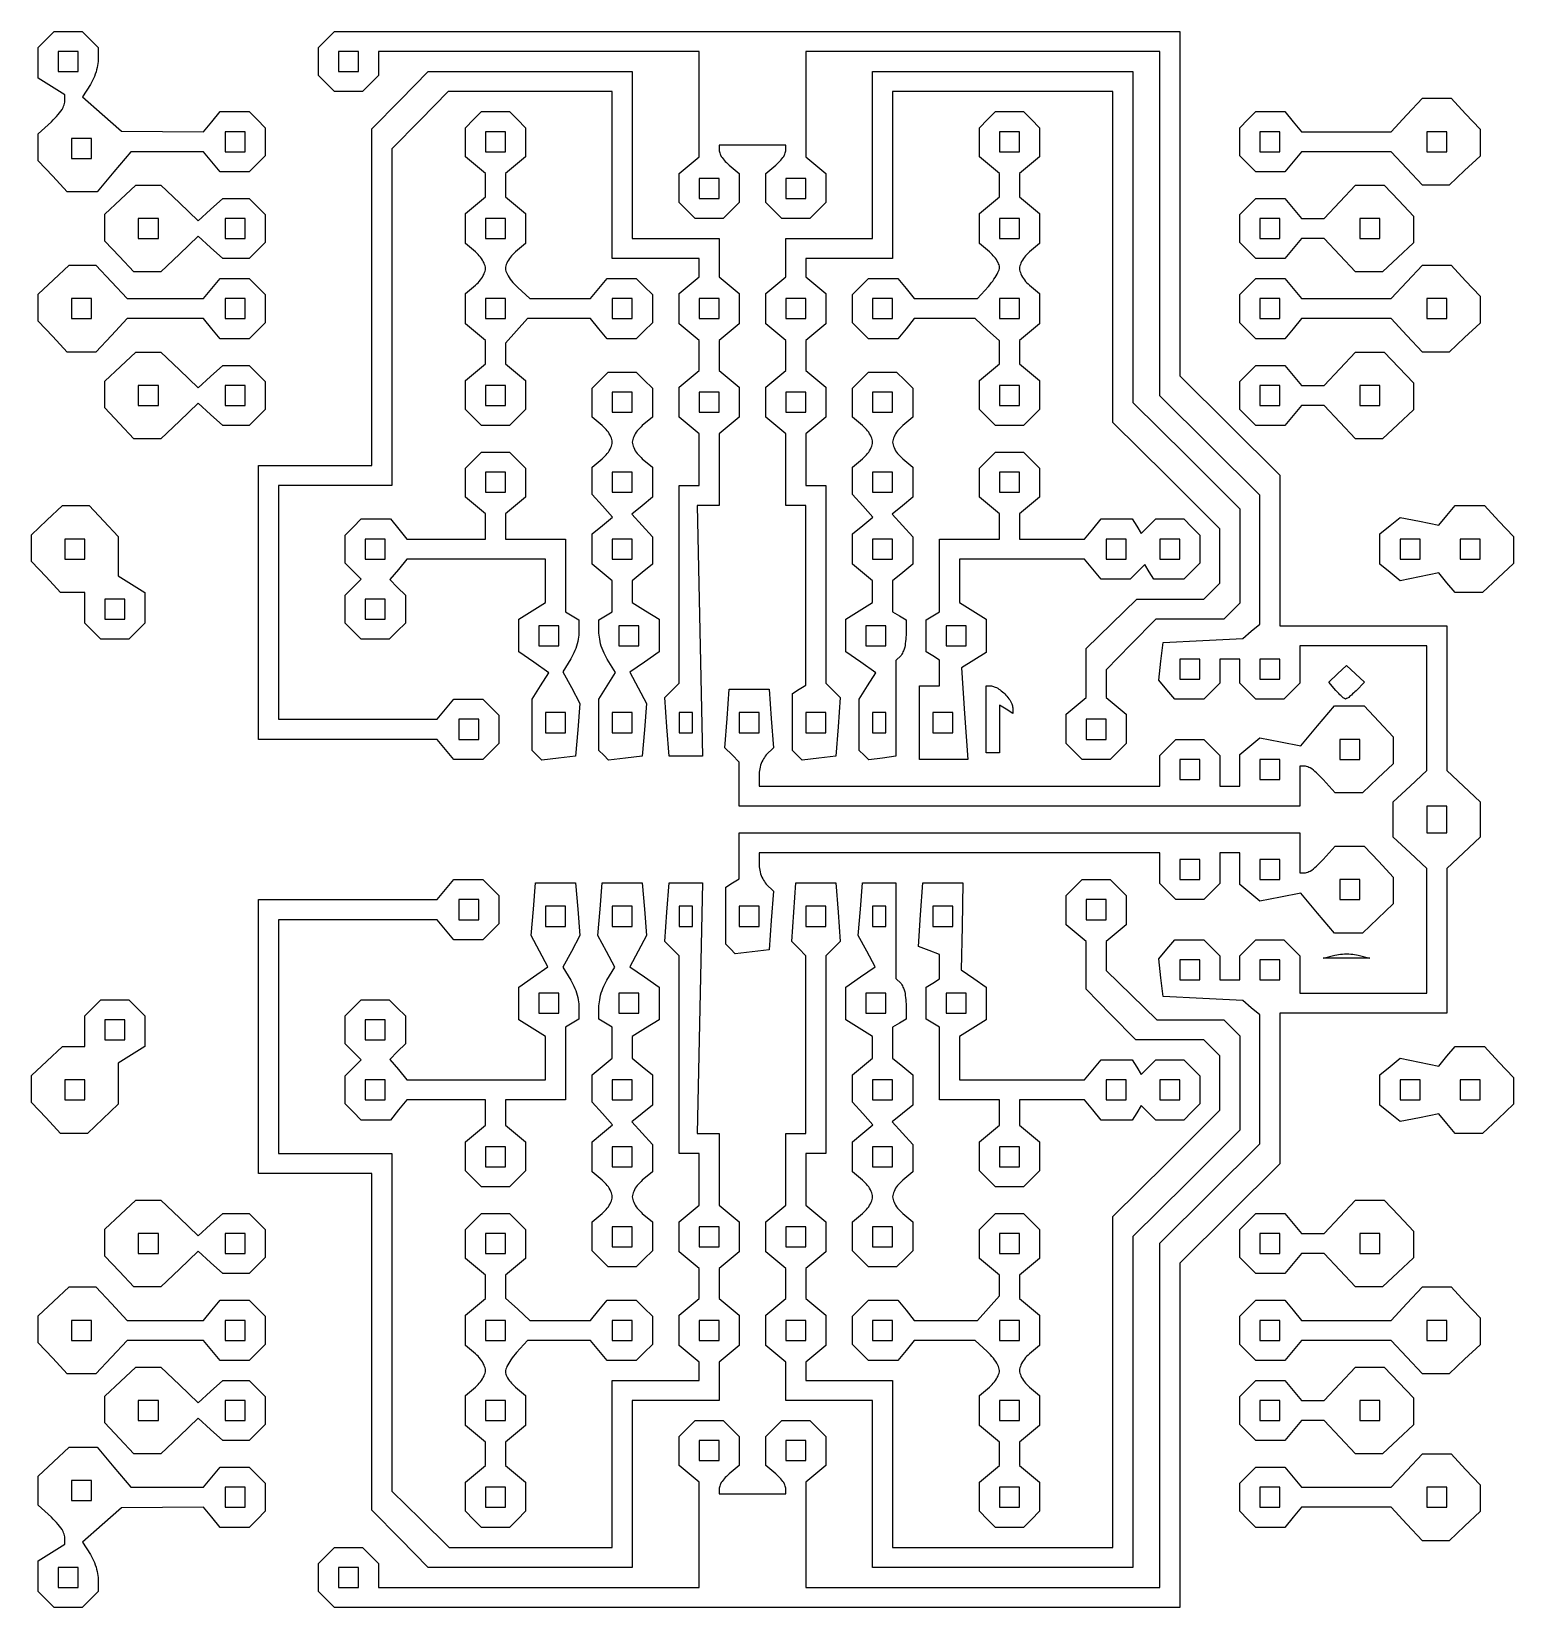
# Model space of a CAD drawing. Extents: x 0.06 to 2.53, y 0.06 to 2.68.
import ezdxf

# ---------------------------------------------------------------- set-up
doc = ezdxf.new("R2010")
doc.units = 0
doc.layers.get('0').update_dxf_attribs({"linetype": 'CONTINUOUS'})

msp = doc.modelspace()

# ---------------------------------------------------------------- linework, layer by layer
at = {"color": 7}
for points in [[(0.114319, 2.56374), (0.114319, 2.576012), (0.092097, 2.58989), (0.069874, 2.603768), (0.069874, 2.629229), (0.069874, 2.654691), (0.083208, 2.668024), (0.096541, 2.681358), (0.119874, 2.681358), (0.143208, 2.681358), (0.156541, 2.668024), (0.169874, 2.654691), (0.169874, 2.63454)], [(1.219874, 2.459135), (1.236541, 2.445303), (1.236541, 2.421108), (1.236541, 2.396913), (1.223208, 2.38358), (1.209874, 2.370246), (1.186541, 2.370246), (1.163208, 2.370246), (1.149874, 2.38358), (1.136541, 2.396913), (1.136541, 2.421108), (1.136541, 2.445303), (1.153208, 2.459135), (1.169874, 2.472967), (1.169874, 2.560496), (1.169874, 2.648024), (0.903208, 2.648024), (0.636541, 2.648024), (0.636541, 2.628024), (0.636541, 2.608024), (0.623208, 2.594691), (0.609874, 2.581358), (0.586541, 2.581358), (0.563208, 2.581358), (0.549874, 2.594691), (0.536541, 2.608024), (0.536541, 2.631358), (0.536541, 2.654691), (0.549874, 2.668024), (0.563208, 2.681358), (1.266541, 2.681358), (1.969874, 2.681358), (1.969874, 2.394968), (1.969874, 2.108579), (2.053208, 2.025802), (2.136541, 1.943025), (2.136541, 1.817747), (2.136541, 1.692469), (2.27543, 1.692469), (2.414319, 1.692469), (2.414319, 1.572183), (2.414319, 1.451898), (2.442097, 1.425802), (2.469874, 1.399706), (2.469874, 1.370246), (2.469874, 1.340787), (2.442097, 1.314691), (2.414319, 1.288595), (2.414319, 1.16831), (2.414319, 1.048024), (2.27543, 1.048024), (2.136541, 1.048024), (2.136541, 0.922746), (2.136541, 0.797468), (2.053208, 0.714691), (1.969874, 0.631914), (1.969874, 0.345524), (1.969874, 0.059135), (1.266541, 0.059135), (1.266541, 0.059135)], [(0.119874, 2.614691), (0.136541, 2.614691), (0.136541, 2.631358), (0.136541, 2.648024), (0.119874, 2.648024), (0.103208, 2.648024), (0.103208, 2.631358), (0.103208, 2.614691), (0.119874, 2.614691), (0.119874, 2.614691)], [(0.586541, 2.614691), (0.603208, 2.614691), (0.603208, 2.631358), (0.603208, 2.648024), (0.586541, 2.648024), (0.569874, 2.648024), (0.569874, 2.631358), (0.569874, 2.614691), (0.586541, 2.614691), (0.586541, 2.614691)], [(1.297652, 0.281357), (1.280986, 0.29519), (1.280986, 0.319385), (1.280986, 0.34358), (1.294319, 0.356913), (1.307652, 0.370246), (1.330986, 0.370246), (1.354319, 0.370246), (1.367652, 0.356913), (1.380986, 0.34358), (1.380986, 0.319385), (1.380986, 0.29519), (1.364319, 0.281357), (1.347652, 0.267525), (1.347652, 0.179997), (1.347652, 0.092469), (1.642097, 0.092469), (1.936541, 0.092469), (1.936541, 0.378858), (1.936541, 0.665247), (2.019874, 0.748024), (2.103208, 0.830801), (2.103208, 0.938052), (2.103208, 1.045303), (2.088935, 1.057149), (2.074661, 1.068995), (2.008379, 1.072398), (1.942097, 1.075802), (1.938516, 1.107029), (1.934935, 1.138257), (1.94821, 1.154252), (1.961484, 1.170246), (1.985679, 1.170246), (2.009874, 1.170246), (2.023208, 1.156913), (2.036541, 1.14358), (2.036541, 1.12358), (2.036541, 1.10358), (2.053208, 1.10358), (2.069874, 1.10358), (2.069874, 1.12358), (2.069874, 1.14358), (2.083208, 1.156913), (2.096541, 1.170246), (2.119874, 1.170246), (2.143208, 1.170246), (2.156541, 1.156913), (2.169874, 1.14358), (2.169874, 1.112469), (2.169874, 1.081357), (2.27543, 1.081357), (2.380986, 1.081357), (2.380986, 1.184976), (2.380986, 1.288595), (2.353208, 1.314691), (2.32543, 1.340787), (2.32543, 1.370246), (2.32543, 1.399706), (2.353208, 1.425802), (2.380986, 1.451898), (2.380986, 1.555516), (2.380986, 1.659135), (2.27543, 1.659135), (2.169874, 1.659135), (2.169874, 1.628024), (2.169874, 1.596913), (2.156541, 1.58358), (2.143208, 1.570246), (2.119874, 1.570246), (2.096541, 1.570246), (2.083208, 1.58358), (2.069874, 1.596913), (2.069874, 1.616913), (2.069874, 1.636913), (2.053208, 1.636913), (2.036541, 1.636913), (2.036541, 1.616913), (2.036541, 1.596913), (2.023208, 1.58358), (2.009874, 1.570246), (1.985679, 1.570246), (1.961484, 1.570246), (1.94821, 1.586241), (1.934935, 1.602236), (1.938516, 1.633463), (1.942097, 1.664691), (2.008379, 1.668095), (2.074661, 1.671498), (2.088935, 1.683344), (2.103208, 1.69519), (2.103208, 1.802441), (2.103208, 1.909691), (2.019874, 1.992469), (1.936541, 2.075246), (1.936541, 2.361635), (1.936541, 2.648024), (1.642097, 2.648024), (1.347652, 2.648024), (1.347652, 2.560496), (1.347652, 2.472967), (1.364319, 2.459135), (1.380986, 2.445303), (1.380986, 2.421108), (1.380986, 2.396913), (1.367652, 2.38358), (1.354319, 2.370246), (1.330986, 2.370246), (1.307652, 2.370246), (1.294319, 2.38358), (1.280986, 2.396913), (1.280986, 2.421108), (1.280986, 2.445303), (1.297652, 2.459135)], [(0.785679, 1.470246), (0.761484, 1.470246), (0.747652, 1.486913), (0.73382, 1.50358), (0.585181, 1.50358), (0.436541, 1.50358), (0.436541, 1.731358), (0.436541, 1.959135), (0.530986, 1.959135), (0.62543, 1.959135), (0.62543, 2.23927), (0.62543, 2.519405), (0.672188, 2.567048), (0.718946, 2.614691), (0.888855, 2.614691), (1.058763, 2.614691), (1.058763, 2.475802), (1.058763, 2.336913), (1.130986, 2.336913), (1.203208, 2.336913), (1.203208, 2.30494), (1.203208, 2.272967), (1.219874, 2.259135), (1.236541, 2.245303), (1.236541, 2.220246), (1.236541, 2.19519), (1.219874, 2.181358), (1.203208, 2.167525), (1.203208, 2.142469), (1.203208, 2.117412), (1.219874, 2.10358), (1.236541, 2.089748), (1.236541, 2.064691), (1.236541, 2.039634), (1.219874, 2.025802), (1.203208, 2.01197), (1.203208, 1.952219), (1.203208, 1.892469), (1.18508, 1.892469), (1.166953, 1.892469), (1.171191, 1.684135), (1.17543, 1.475802), (1.147652, 1.475802), (1.119874, 1.475802), (1.116384, 1.524534), (1.112894, 1.573266), (1.124717, 1.585089), (1.136541, 1.596913), (1.136541, 1.761358), (1.136541, 1.925802), (1.153208, 1.925802), (1.169874, 1.925802), (1.169874, 1.968886), (1.169874, 2.01197), (1.153208, 2.025802), (1.136541, 2.039634), (1.136541, 2.064691), (1.136541, 2.089748), (1.153208, 2.10358), (1.169874, 2.117412), (1.169874, 2.142469), (1.169874, 2.167525), (1.153208, 2.181358), (1.136541, 2.19519), (1.136541, 2.220246), (1.136541, 2.245303), (1.153208, 2.259135), (1.169874, 2.272967), (1.169874, 2.288274), (1.169874, 2.30358), (1.097652, 2.30358), (1.02543, 2.30358), (1.02543, 2.442469), (1.02543, 2.581358), (0.888855, 2.581358), (0.752279, 2.581358), (0.705521, 2.533715), (0.658763, 2.486072), (0.658763, 2.205937), (0.658763, 1.925802), (0.564319, 1.925802), (0.469874, 1.925802), (0.469874, 1.731358), (0.469874, 1.536913), (0.601847, 1.536913), (0.73382, 1.536913), (0.747652, 1.55358), (0.761484, 1.570246), (0.785679, 1.570246), (0.809874, 1.570246), (0.823208, 1.556913), (0.836541, 1.54358), (0.836541, 1.520246), (0.836541, 1.496913), (0.823208, 1.48358), (0.809874, 1.470246), (0.785679, 1.470246), (0.785679, 1.470246)], [(1.369459, 1.472514), (1.341265, 1.469226), (1.333348, 1.477144), (1.32543, 1.485061), (1.32543, 1.532554), (1.32543, 1.580046), (1.336542, 1.586913), (1.347653, 1.59378), (1.347653, 1.743124), (1.347653, 1.892469), (1.330986, 1.892469), (1.314319, 1.892469), (1.314319, 1.952219), (1.314319, 2.01197), (1.297653, 2.025802), (1.280986, 2.039634), (1.280986, 2.064691), (1.280986, 2.089748), (1.297653, 2.10358), (1.314319, 2.117412), (1.314319, 2.142469), (1.314319, 2.167525), (1.297653, 2.181358), (1.280986, 2.19519), (1.280986, 2.220246), (1.280986, 2.245303), (1.297653, 2.259135), (1.314319, 2.272967), (1.314319, 2.30494), (1.314319, 2.336913), (1.386542, 2.336913), (1.458764, 2.336913), (1.458764, 2.475802), (1.458764, 2.614691), (1.67543, 2.614691), (1.892097, 2.614691), (1.892097, 2.33943), (1.892097, 2.06417), (1.980986, 1.975802), (2.069875, 1.887434), (2.069875, 1.80884), (2.069875, 1.730246), (2.056542, 1.716913), (2.043208, 1.70358), (1.986574, 1.70358), (1.92994, 1.70358), (1.888797, 1.661445), (1.847653, 1.619309), (1.847653, 1.596138), (1.847653, 1.572967), (1.864319, 1.559135), (1.880986, 1.545303), (1.880986, 1.521108), (1.880986, 1.496913), (1.867653, 1.48358), (1.854319, 1.470246), (1.830986, 1.470246), (1.807653, 1.470246), (1.794319, 1.48358), (1.780986, 1.496913), (1.780986, 1.521108), (1.780986, 1.545303), (1.797653, 1.559135), (1.814319, 1.572967), (1.814319, 1.613796), (1.814319, 1.654625), (1.856454, 1.695769), (1.89859, 1.736913), (1.954232, 1.736913), (2.009875, 1.736913), (2.023208, 1.750246), (2.036542, 1.76358), (2.036542, 1.80884), (2.036542, 1.854101), (1.947653, 1.942469), (1.858764, 2.030836), (1.858764, 2.306097), (1.858764, 2.581358), (1.67543, 2.581358), (1.492097, 2.581358), (1.492097, 2.442469), (1.492097, 2.30358), (1.419875, 2.30358), (1.347653, 2.30358), (1.347653, 2.288274), (1.347653, 2.272967), (1.364319, 2.259135), (1.380986, 2.245303), (1.380986, 2.220246), (1.380986, 2.19519), (1.364319, 2.181358), (1.347653, 2.167525), (1.347653, 2.142469), (1.347653, 2.117412), (1.364319, 2.10358), (1.380986, 2.089748), (1.380986, 2.064691), (1.380986, 2.039634), (1.364319, 2.025802), (1.347653, 2.01197), (1.347653, 1.968886), (1.347653, 1.925802), (1.364319, 1.925802), (1.380986, 1.925802), (1.380986, 1.761358), (1.380986, 1.596913), (1.39281, 1.585089), (1.404633, 1.573266), (1.401143, 1.524534), (1.397653, 1.475802), (1.369459, 1.472514), (1.369459, 1.472514)], [(0.156808, 2.593467), (0.143742, 2.572544), (0.176253, 2.543969), (0.208763, 2.515393), (0.276847, 2.515042), (0.344931, 2.514691), (0.358763, 2.531358), (0.372595, 2.548024), (0.396791, 2.548024), (0.420986, 2.548024), (0.434319, 2.534691), (0.447652, 2.521358), (0.447652, 2.498024), (0.447652, 2.474691), (0.434319, 2.461358), (0.420986, 2.448024), (0.396791, 2.448024), (0.372595, 2.448024), (0.358763, 2.464691), (0.344931, 2.481358), (0.284463, 2.481358), (0.223995, 2.481358), (0.195947, 2.448024), (0.167899, 2.414691), (0.143046, 2.414691), (0.143046, 2.414691)], [(2.396095, 2.425802), (2.373748, 2.425802), (2.347652, 2.45358), (2.321556, 2.481358), (2.247076, 2.481358), (2.172595, 2.481358), (2.158763, 2.464691), (2.144931, 2.448024), (2.120736, 2.448024), (2.096541, 2.448024), (2.083208, 2.461358), (2.069874, 2.474691), (2.069874, 2.498024), (2.069874, 2.521358), (2.083208, 2.534691), (2.096541, 2.548024), (2.120736, 2.548024), (2.144931, 2.548024), (2.158763, 2.531358), (2.172595, 2.514691), (2.247076, 2.514691), (2.321556, 2.514691), (2.347652, 2.542469), (2.373748, 2.570246), (2.397652, 2.570246), (2.421556, 2.570246), (2.445715, 2.54453), (2.469874, 2.518814), (2.469874, 2.496467), (2.469874, 2.47412), (2.444158, 2.449961), (2.418442, 2.425802), (2.396095, 2.425802), (2.396095, 2.425802)], [(0.797652, 2.314691), (0.780986, 2.328523), (0.780986, 2.35358), (0.780986, 2.378637), (0.797652, 2.392469), (0.814319, 2.406301), (0.814319, 2.425802), (0.814319, 2.445303), (0.797652, 2.459135), (0.780986, 2.472967), (0.780986, 2.497162), (0.780986, 2.521358), (0.794319, 2.534691), (0.807652, 2.548024), (0.830986, 2.548024), (0.854319, 2.548024), (0.867652, 2.534691), (0.880986, 2.521358), (0.880986, 2.497162), (0.880986, 2.472967), (0.864319, 2.459135), (0.847652, 2.445303), (0.847652, 2.425802), (0.847652, 2.406301), (0.864319, 2.392469), (0.880986, 2.378637), (0.880986, 2.35358), (0.880986, 2.328523), (0.864319, 2.314691)], [(1.653208, 2.314691), (1.636541, 2.328523), (1.636541, 2.35358), (1.636541, 2.378637), (1.653208, 2.392469), (1.669874, 2.406301), (1.669874, 2.425802), (1.669874, 2.445303), (1.653208, 2.459135), (1.636541, 2.472967), (1.636541, 2.497162), (1.636541, 2.521358), (1.649874, 2.534691), (1.663208, 2.548024), (1.686541, 2.548024), (1.709874, 2.548024), (1.723208, 2.534691), (1.736541, 2.521358), (1.736541, 2.497162), (1.736541, 2.472967), (1.719874, 2.459135), (1.703208, 2.445303), (1.703208, 2.425802), (1.703208, 2.406301), (1.719874, 2.392469), (1.736541, 2.378637), (1.736541, 2.35358), (1.736541, 2.328523), (1.719874, 2.314691)], [(0.143046, 2.414691), (0.118193, 2.414691), (0.094034, 2.440407), (0.069874, 2.466123), (0.069874, 2.488685), (0.069874, 2.511247), (0.092097, 2.531358)], [(0.142097, 2.470246), (0.158763, 2.470246), (0.158763, 2.486913), (0.158763, 2.50358), (0.142097, 2.50358), (0.12543, 2.50358), (0.12543, 2.486913), (0.12543, 2.470246), (0.142097, 2.470246), (0.142097, 2.470246)], [(0.397652, 2.481358), (0.414319, 2.481358), (0.414319, 2.498024), (0.414319, 2.514691), (0.397652, 2.514691), (0.380986, 2.514691), (0.380986, 2.498024), (0.380986, 2.481358), (0.397652, 2.481358), (0.397652, 2.481358)], [(0.830986, 2.481358), (0.847652, 2.481358), (0.847652, 2.498024), (0.847652, 2.514691), (0.830986, 2.514691), (0.814319, 2.514691), (0.814319, 2.498024), (0.814319, 2.481358), (0.830986, 2.481358), (0.830986, 2.481358)], [(1.314319, 2.482718), (1.314319, 2.492469), (1.258763, 2.492469), (1.203208, 2.492469), (1.203208, 2.482718)], [(1.686541, 2.481358), (1.703208, 2.481358), (1.703208, 2.498024), (1.703208, 2.514691), (1.686541, 2.514691), (1.669874, 2.514691), (1.669874, 2.498024), (1.669874, 2.481358), (1.686541, 2.481358), (1.686541, 2.481358)], [(2.119874, 2.481358), (2.136541, 2.481358), (2.136541, 2.498024), (2.136541, 2.514691), (2.119874, 2.514691), (2.103208, 2.514691), (2.103208, 2.498024), (2.103208, 2.481358), (2.119874, 2.481358), (2.119874, 2.481358)], [(2.397652, 2.481358), (2.414319, 2.481358), (2.414319, 2.498024), (2.414319, 2.514691), (2.397652, 2.514691), (2.380986, 2.514691), (2.380986, 2.498024), (2.380986, 2.481358), (2.397652, 2.481358), (2.397652, 2.481358)], [(0.251759, 2.281358), (0.229304, 2.281358), (0.205145, 2.307074), (0.180986, 2.33279), (0.180986, 2.355137), (0.180986, 2.377484), (0.206702, 2.401643), (0.232418, 2.425802), (0.253316, 2.425802), (0.274214, 2.425802), (0.305186, 2.396129), (0.336158, 2.366456), (0.356669, 2.385018), (0.37718, 2.40358), (0.399083, 2.40358), (0.420986, 2.40358), (0.434319, 2.390246), (0.447652, 2.376913), (0.447652, 2.35358), (0.447652, 2.330246), (0.434319, 2.316913), (0.420986, 2.30358), (0.399083, 2.30358), (0.37718, 2.30358), (0.356669, 2.322142), (0.336158, 2.340704), (0.305186, 2.311031), (0.274214, 2.281358), (0.251759, 2.281358), (0.251759, 2.281358)], [(1.186541, 2.40358), (1.203208, 2.40358), (1.203208, 2.420246), (1.203208, 2.436913), (1.186541, 2.436913), (1.169874, 2.436913), (1.169874, 2.420246), (1.169874, 2.40358), (1.186541, 2.40358), (1.186541, 2.40358)], [(1.330986, 2.40358), (1.347652, 2.40358), (1.347652, 2.420246), (1.347652, 2.436913), (1.330986, 2.436913), (1.314319, 2.436913), (1.314319, 2.420246), (1.314319, 2.40358), (1.330986, 2.40358), (1.330986, 2.40358)], [(2.284984, 2.281358), (2.262637, 2.281358), (2.236541, 2.309135), (2.210445, 2.336913), (2.19152, 2.336913), (2.172595, 2.336913), (2.158763, 2.320246), (2.144931, 2.30358), (2.120736, 2.30358), (2.096541, 2.30358), (2.083208, 2.316913), (2.069874, 2.330246), (2.069874, 2.35358), (2.069874, 2.376913), (2.083208, 2.390246), (2.096541, 2.40358), (2.120736, 2.40358), (2.144931, 2.40358), (2.158763, 2.386913), (2.172595, 2.370246), (2.19152, 2.370246), (2.210445, 2.370246), (2.236541, 2.398024), (2.262637, 2.425802), (2.286541, 2.425802), (2.310445, 2.425802), (2.334604, 2.400086), (2.358763, 2.37437), (2.358763, 2.352023), (2.358763, 2.329676), (2.333047, 2.305517), (2.307331, 2.281358), (2.284984, 2.281358), (2.284984, 2.281358)], [(0.253208, 2.336913), (0.269874, 2.336913), (0.269874, 2.35358), (0.269874, 2.370246), (0.253208, 2.370246), (0.236541, 2.370246), (0.236541, 2.35358), (0.236541, 2.336913), (0.253208, 2.336913), (0.253208, 2.336913)], [(0.397652, 2.336913), (0.414319, 2.336913), (0.414319, 2.35358), (0.414319, 2.370246), (0.397652, 2.370246), (0.380986, 2.370246), (0.380986, 2.35358), (0.380986, 2.336913), (0.397652, 2.336913), (0.397652, 2.336913)], [(0.830986, 2.336913), (0.847652, 2.336913), (0.847652, 2.35358), (0.847652, 2.370246), (0.830986, 2.370246), (0.814319, 2.370246), (0.814319, 2.35358), (0.814319, 2.336913), (0.830986, 2.336913), (0.830986, 2.336913)], [(1.686541, 2.336913), (1.703208, 2.336913), (1.703208, 2.35358), (1.703208, 2.370246), (1.686541, 2.370246), (1.669874, 2.370246), (1.669874, 2.35358), (1.669874, 2.336913), (1.686541, 2.336913), (1.686541, 2.336913)], [(2.119874, 2.336913), (2.136541, 2.336913), (2.136541, 2.35358), (2.136541, 2.370246), (2.119874, 2.370246), (2.103208, 2.370246), (2.103208, 2.35358), (2.103208, 2.336913), (2.119874, 2.336913), (2.119874, 2.336913)], [(2.286541, 2.336913), (2.303208, 2.336913), (2.303208, 2.35358), (2.303208, 2.370246), (2.286541, 2.370246), (2.269874, 2.370246), (2.269874, 2.35358), (2.269874, 2.336913), (2.286541, 2.336913), (2.286541, 2.336913)], [(0.142097, 2.148024), (0.118193, 2.148024), (0.094034, 2.17374), (0.069874, 2.199456), (0.069874, 2.221803), (0.069874, 2.244151), (0.095591, 2.26831), (0.121307, 2.292469), (0.143654, 2.292469), (0.166001, 2.292469), (0.192097, 2.264691), (0.218193, 2.236913), (0.281562, 2.236913), (0.344931, 2.236913), (0.358763, 2.25358), (0.372595, 2.270246), (0.396791, 2.270246), (0.420986, 2.270246), (0.434319, 2.256913), (0.447652, 2.24358), (0.447652, 2.220246), (0.447652, 2.196913), (0.434319, 2.18358), (0.420986, 2.170246), (0.396791, 2.170246), (0.372595, 2.170246), (0.358763, 2.186913), (0.344931, 2.20358), (0.281562, 2.20358), (0.218193, 2.20358), (0.192097, 2.175802), (0.166001, 2.148024), (0.142097, 2.148024), (0.142097, 2.148024)], [(2.396095, 2.148024), (2.373748, 2.148024), (2.347652, 2.175802), (2.321556, 2.20358), (2.247076, 2.20358), (2.172595, 2.20358), (2.158763, 2.186913), (2.144931, 2.170246), (2.120736, 2.170246), (2.096541, 2.170246), (2.083208, 2.18358), (2.069874, 2.196913), (2.069874, 2.220246), (2.069874, 2.24358), (2.083208, 2.256913), (2.096541, 2.270246), (2.120736, 2.270246), (2.144931, 2.270246), (2.158763, 2.25358), (2.172595, 2.236913), (2.247076, 2.236913), (2.321556, 2.236913), (2.347652, 2.264691), (2.373748, 2.292469), (2.397652, 2.292469), (2.421556, 2.292469), (2.445715, 2.266753), (2.469874, 2.241036), (2.469874, 2.218689), (2.469874, 2.196342), (2.444158, 2.172183), (2.418442, 2.148024), (2.396095, 2.148024), (2.396095, 2.148024)], [(0.830986, 2.025802), (0.807652, 2.025802), (0.794319, 2.039135), (0.780986, 2.052469), (0.780986, 2.076664), (0.780986, 2.100859), (0.797652, 2.114691), (0.814319, 2.128523), (0.814319, 2.148024), (0.814319, 2.167525), (0.797652, 2.181358), (0.780986, 2.19519), (0.780986, 2.220246), (0.780986, 2.245303), (0.797652, 2.259135)], [(0.867972, 2.255302), (0.888291, 2.236913), (0.938833, 2.236913), (0.989376, 2.236913), (1.003208, 2.25358), (1.01704, 2.270246), (1.041235, 2.270246), (1.06543, 2.270246), (1.078763, 2.256913), (1.092097, 2.24358), (1.092097, 2.220246), (1.092097, 2.196913), (1.078763, 2.18358), (1.06543, 2.170246), (1.041235, 2.170246), (1.01704, 2.170246), (1.003208, 2.186913), (0.989376, 2.20358), (0.936903, 2.20358), (0.88443, 2.20358), (0.866041, 2.18326), (0.847652, 2.162941), (0.847652, 2.145732), (0.847652, 2.128523), (0.864319, 2.114691), (0.880986, 2.100859), (0.880986, 2.076664), (0.880986, 2.052469), (0.867652, 2.039135), (0.854319, 2.025802), (0.830986, 2.025802), (0.830986, 2.025802)], [(1.686541, 2.025802), (1.663208, 2.025802), (1.649874, 2.039135), (1.636541, 2.052469), (1.636541, 2.076664), (1.636541, 2.100859), (1.653208, 2.114691), (1.669874, 2.128523), (1.669874, 2.147663), (1.669874, 2.166802), (1.649555, 2.185191), (1.629236, 2.20358), (1.578693, 2.20358), (1.528151, 2.20358), (1.514319, 2.186913), (1.500487, 2.170246), (1.476292, 2.170246), (1.452097, 2.170246), (1.438763, 2.18358), (1.42543, 2.196913), (1.42543, 2.220246), (1.42543, 2.24358), (1.438763, 2.256913), (1.452097, 2.270246), (1.476292, 2.270246), (1.500487, 2.270246), (1.514319, 2.25358), (1.528151, 2.236913), (1.580624, 2.236913), (1.633097, 2.236913), (1.651486, 2.257232)], [(1.719874, 2.259135), (1.736541, 2.245303), (1.736541, 2.220246), (1.736541, 2.19519), (1.719874, 2.181358), (1.703208, 2.167525), (1.703208, 2.148024), (1.703208, 2.128523), (1.719874, 2.114691), (1.736541, 2.100859), (1.736541, 2.076664), (1.736541, 2.052469), (1.723208, 2.039135), (1.709874, 2.025802), (1.686541, 2.025802), (1.686541, 2.025802)], [(0.142097, 2.20358), (0.158763, 2.20358), (0.158763, 2.220246), (0.158763, 2.236913), (0.142097, 2.236913), (0.12543, 2.236913), (0.12543, 2.220246), (0.12543, 2.20358), (0.142097, 2.20358), (0.142097, 2.20358)], [(0.397652, 2.20358), (0.414319, 2.20358), (0.414319, 2.220246), (0.414319, 2.236913), (0.397652, 2.236913), (0.380986, 2.236913), (0.380986, 2.220246), (0.380986, 2.20358), (0.397652, 2.20358), (0.397652, 2.20358)], [(0.830986, 2.20358), (0.847652, 2.20358), (0.847652, 2.220246), (0.847652, 2.236913), (0.830986, 2.236913), (0.814319, 2.236913), (0.814319, 2.220246), (0.814319, 2.20358), (0.830986, 2.20358), (0.830986, 2.20358)], [(1.042097, 2.20358), (1.058763, 2.20358), (1.058763, 2.220246), (1.058763, 2.236913), (1.042097, 2.236913), (1.02543, 2.236913), (1.02543, 2.220246), (1.02543, 2.20358), (1.042097, 2.20358), (1.042097, 2.20358)], [(1.186542, 2.20358), (1.203208, 2.20358), (1.203208, 2.220246), (1.203208, 2.236913), (1.186542, 2.236913), (1.169875, 2.236913), (1.169875, 2.220246), (1.169875, 2.20358), (1.186542, 2.20358), (1.186542, 2.20358)], [(1.330986, 2.20358), (1.347653, 2.20358), (1.347653, 2.220246), (1.347653, 2.236913), (1.330986, 2.236913), (1.314319, 2.236913), (1.314319, 2.220246), (1.314319, 2.20358), (1.330986, 2.20358), (1.330986, 2.20358)], [(1.47543, 2.20358), (1.492097, 2.20358), (1.492097, 2.220246), (1.492097, 2.236913), (1.47543, 2.236913), (1.458763, 2.236913), (1.458763, 2.220246), (1.458763, 2.20358), (1.47543, 2.20358), (1.47543, 2.20358)], [(1.686541, 2.20358), (1.703208, 2.20358), (1.703208, 2.220246), (1.703208, 2.236913), (1.686541, 2.236913), (1.669874, 2.236913), (1.669874, 2.220246), (1.669874, 2.20358), (1.686541, 2.20358), (1.686541, 2.20358)], [(2.119874, 2.20358), (2.136541, 2.20358), (2.136541, 2.220246), (2.136541, 2.236913), (2.119874, 2.236913), (2.103208, 2.236913), (2.103208, 2.220246), (2.103208, 2.20358), (2.119874, 2.20358), (2.119874, 2.20358)], [(2.397652, 2.20358), (2.414319, 2.20358), (2.414319, 2.220246), (2.414319, 2.236913), (2.397652, 2.236913), (2.380986, 2.236913), (2.380986, 2.220246), (2.380986, 2.20358), (2.397652, 2.20358), (2.397652, 2.20358)], [(0.251759, 2.00358), (0.229304, 2.00358), (0.205145, 2.029296), (0.180986, 2.055012), (0.180986, 2.077359), (0.180986, 2.099706), (0.206702, 2.123865), (0.232418, 2.148024), (0.253316, 2.148024), (0.274214, 2.148024), (0.305186, 2.118351), (0.336158, 2.088678), (0.356669, 2.10724), (0.37718, 2.125802), (0.399083, 2.125802), (0.420986, 2.125802), (0.434319, 2.112469), (0.447652, 2.099135), (0.447652, 2.075802), (0.447652, 2.052469), (0.434319, 2.039135), (0.420986, 2.025802), (0.399083, 2.025802), (0.37718, 2.025802), (0.356669, 2.044364), (0.336158, 2.062926), (0.305186, 2.033253), (0.274214, 2.00358), (0.251759, 2.00358), (0.251759, 2.00358)], [(2.284984, 2.00358), (2.262637, 2.00358), (2.236541, 2.031358), (2.210445, 2.059135), (2.19152, 2.059135), (2.172595, 2.059135), (2.158763, 2.042469), (2.144931, 2.025802), (2.120736, 2.025802), (2.096541, 2.025802), (2.083208, 2.039135), (2.069874, 2.052469), (2.069874, 2.075802), (2.069874, 2.099135), (2.083208, 2.112469), (2.096541, 2.125802), (2.120736, 2.125802), (2.144931, 2.125802), (2.158763, 2.109135), (2.172595, 2.092469), (2.19152, 2.092469), (2.210445, 2.092469), (2.236541, 2.120246), (2.262637, 2.148024), (2.286541, 2.148024), (2.310445, 2.148024), (2.334604, 2.122308), (2.358763, 2.096592), (2.358763, 2.074245), (2.358763, 2.051898), (2.333047, 2.027739), (2.307331, 2.00358), (2.284984, 2.00358), (2.284984, 2.00358)], [(1.008764, 2.025802), (0.992097, 2.039634), (0.992097, 2.063829), (0.992097, 2.088024), (1.00543, 2.101358), (1.018764, 2.114691), (1.042097, 2.114691), (1.06543, 2.114691), (1.078764, 2.101358), (1.092097, 2.088024), (1.092097, 2.063829), (1.092097, 2.039634), (1.07543, 2.025802)], [(1.442097, 2.025802), (1.42543, 2.039634), (1.42543, 2.063829), (1.42543, 2.088024), (1.438764, 2.101358), (1.452097, 2.114691), (1.47543, 2.114691), (1.498764, 2.114691), (1.512097, 2.101358), (1.52543, 2.088024), (1.52543, 2.063829), (1.52543, 2.039634), (1.508764, 2.025802)], [(0.253208, 2.059135), (0.269874, 2.059135), (0.269874, 2.075802), (0.269874, 2.092469), (0.253208, 2.092469), (0.236541, 2.092469), (0.236541, 2.075802), (0.236541, 2.059135), (0.253208, 2.059135), (0.253208, 2.059135)], [(0.397652, 2.059135), (0.414319, 2.059135), (0.414319, 2.075802), (0.414319, 2.092469), (0.397652, 2.092469), (0.380986, 2.092469), (0.380986, 2.075802), (0.380986, 2.059135), (0.397652, 2.059135), (0.397652, 2.059135)], [(0.830986, 2.059135), (0.847652, 2.059135), (0.847652, 2.075802), (0.847652, 2.092469), (0.830986, 2.092469), (0.814319, 2.092469), (0.814319, 2.075802), (0.814319, 2.059135), (0.830986, 2.059135), (0.830986, 2.059135)], [(1.042097, 2.048024), (1.058764, 2.048024), (1.058764, 2.064691), (1.058764, 2.081358), (1.042097, 2.081358), (1.02543, 2.081358), (1.02543, 2.064691), (1.02543, 2.048024), (1.042097, 2.048024), (1.042097, 2.048024)], [(1.186542, 2.048024), (1.203208, 2.048024), (1.203208, 2.064691), (1.203208, 2.081358), (1.186542, 2.081358), (1.169875, 2.081358), (1.169875, 2.064691), (1.169875, 2.048024), (1.186542, 2.048024), (1.186542, 2.048024)], [(1.330986, 2.048024), (1.347653, 2.048024), (1.347653, 2.064691), (1.347653, 2.081358), (1.330986, 2.081358), (1.314319, 2.081358), (1.314319, 2.064691), (1.314319, 2.048024), (1.330986, 2.048024), (1.330986, 2.048024)], [(1.47543, 2.048024), (1.492097, 2.048024), (1.492097, 2.064691), (1.492097, 2.081358), (1.47543, 2.081358), (1.458764, 2.081358), (1.458764, 2.064691), (1.458764, 2.048024), (1.47543, 2.048024), (1.47543, 2.048024)], [(1.686541, 2.059135), (1.703208, 2.059135), (1.703208, 2.075802), (1.703208, 2.092469), (1.686541, 2.092469), (1.669874, 2.092469), (1.669874, 2.075802), (1.669874, 2.059135), (1.686541, 2.059135), (1.686541, 2.059135)], [(2.119874, 2.059135), (2.136541, 2.059135), (2.136541, 2.075802), (2.136541, 2.092469), (2.119874, 2.092469), (2.103208, 2.092469), (2.103208, 2.075802), (2.103208, 2.059135), (2.119874, 2.059135), (2.119874, 2.059135)], [(2.286541, 2.059135), (2.303208, 2.059135), (2.303208, 2.075802), (2.303208, 2.092469), (2.286541, 2.092469), (2.269874, 2.092469), (2.269874, 2.075802), (2.269874, 2.059135), (2.286541, 2.059135), (2.286541, 2.059135)], [(0.936126, 1.472514), (0.907932, 1.469226), (0.900015, 1.477144), (0.892097, 1.485061), (0.892097, 1.527805), (0.892097, 1.570548), (0.90582, 1.592522), (0.919543, 1.614495), (0.894709, 1.63189), (0.869875, 1.649284), (0.869875, 1.676338), (0.869875, 1.703391), (0.892097, 1.717269), (0.914319, 1.731147), (0.914319, 1.767364), (0.914319, 1.80358), (0.799013, 1.80358), (0.683707, 1.80358), (0.669484, 1.786442), (0.655261, 1.769305), (0.668124, 1.756442), (0.680986, 1.74358), (0.680986, 1.720246), (0.680986, 1.696913), (0.667653, 1.68358), (0.654319, 1.670246), (0.630986, 1.670246), (0.607653, 1.670246), (0.594319, 1.68358), (0.580986, 1.696913), (0.580986, 1.720246), (0.580986, 1.74358), (0.594319, 1.756913), (0.607653, 1.770246), (0.594319, 1.78358), (0.580986, 1.796913), (0.580986, 1.820246), (0.580986, 1.84358), (0.594319, 1.856913), (0.607653, 1.870246), (0.631848, 1.870246), (0.656043, 1.870246), (0.669875, 1.85358), (0.683707, 1.836913), (0.749013, 1.836913), (0.814319, 1.836913), (0.814319, 1.857775), (0.814319, 1.878637), (0.797653, 1.892469), (0.780986, 1.906301), (0.780986, 1.930496), (0.780986, 1.954691), (0.794319, 1.968024), (0.807653, 1.981358), (0.830986, 1.981358), (0.854319, 1.981358), (0.867653, 1.968024), (0.880986, 1.954691), (0.880986, 1.930496), (0.880986, 1.906301), (0.864319, 1.892469), (0.847653, 1.878637), (0.847653, 1.857775), (0.847653, 1.836913), (0.897653, 1.836913), (0.947653, 1.836913), (0.947653, 1.776458), (0.947653, 1.716002), (0.958764, 1.709135), (0.969875, 1.702268), (0.969875, 1.680551)], [(1.003208, 1.680551), (1.003208, 1.702268), (1.014319, 1.709135), (1.02543, 1.716002), (1.02543, 1.741764), (1.02543, 1.767525), (1.008764, 1.781358), (0.992097, 1.79519), (0.992097, 1.820246), (0.992097, 1.845303), (1.009044, 1.859368), (1.025991, 1.873433), (1.009044, 1.892159), (0.992097, 1.910885), (0.992097, 1.93365), (0.992097, 1.956414), (1.008764, 1.970246)], [(1.07543, 1.970246), (1.092097, 1.956414), (1.092097, 1.931358), (1.092097, 1.906301), (1.07515, 1.892236), (1.058203, 1.878171), (1.07515, 1.859445), (1.092097, 1.840719), (1.092097, 1.817954), (1.092097, 1.79519), (1.07543, 1.781358), (1.058764, 1.767525), (1.058764, 1.749336), (1.058764, 1.731147), (1.080986, 1.717269), (1.103208, 1.703391), (1.103208, 1.676338), (1.103208, 1.649284), (1.078946, 1.63229), (1.054684, 1.615297), (1.068627, 1.589245), (1.082569, 1.563193), (1.079, 1.519498), (1.07543, 1.475802), (1.047237, 1.472514), (1.047237, 1.472514)], [(1.474973, 1.472555), (1.452294, 1.469309), (1.444418, 1.477185), (1.436542, 1.485061), (1.436542, 1.527805), (1.436542, 1.570548), (1.450264, 1.592522), (1.463987, 1.614495), (1.439153, 1.63189), (1.414319, 1.649284), (1.414319, 1.676338), (1.414319, 1.703391), (1.436542, 1.717269), (1.458764, 1.731147), (1.458764, 1.749336), (1.458764, 1.767525), (1.442097, 1.781358), (1.42543, 1.79519), (1.42543, 1.820246), (1.42543, 1.845303), (1.442377, 1.859368), (1.459324, 1.873433), (1.442377, 1.892159), (1.42543, 1.910885), (1.42543, 1.93365), (1.42543, 1.956414), (1.442097, 1.970246)], [(1.508764, 1.970246), (1.52543, 1.956414), (1.52543, 1.931358), (1.52543, 1.906301), (1.508483, 1.892236), (1.491536, 1.878171), (1.508483, 1.859445), (1.52543, 1.840719), (1.52543, 1.817954), (1.52543, 1.79519), (1.508764, 1.781358), (1.492097, 1.767525), (1.492097, 1.741764), (1.492097, 1.716002), (1.503208, 1.709135), (1.514319, 1.702268), (1.514319, 1.676998)], [(1.576923, 1.470246), (1.536542, 1.470246), (1.536542, 1.531357), (1.536542, 1.592469), (1.553208, 1.592469), (1.569875, 1.592469), (1.569875, 1.614035), (1.569875, 1.635602), (1.558764, 1.642469), (1.547653, 1.649336), (1.547653, 1.675802), (1.547653, 1.702268), (1.558764, 1.709135), (1.569875, 1.716002), (1.569875, 1.776458), (1.569875, 1.836913), (1.619875, 1.836913), (1.669875, 1.836913), (1.669875, 1.857775), (1.669875, 1.878637), (1.653208, 1.892469), (1.636542, 1.906301), (1.636542, 1.930496), (1.636542, 1.954691), (1.649875, 1.968024), (1.663208, 1.981358), (1.686542, 1.981358), (1.709875, 1.981358), (1.723208, 1.968024), (1.736542, 1.954691), (1.736542, 1.930496), (1.736542, 1.906301), (1.719875, 1.892469), (1.703208, 1.878637), (1.703208, 1.857775), (1.703208, 1.836913), (1.757403, 1.836913), (1.811598, 1.836913), (1.82543, 1.85358), (1.839263, 1.870246), (1.865024, 1.870246), (1.890786, 1.870246), (1.898251, 1.858167), (1.905716, 1.846088), (1.917796, 1.858167), (1.929875, 1.870246), (1.953208, 1.870246), (1.976542, 1.870246), (1.989875, 1.856913), (2.003208, 1.84358), (2.003208, 1.820246), (2.003208, 1.796913), (1.989875, 1.78358), (1.976542, 1.770246), (1.951642, 1.770246), (1.926742, 1.770246), (1.919277, 1.782326), (1.911811, 1.794405), (1.899732, 1.782326), (1.887653, 1.770246), (1.863458, 1.770246), (1.839263, 1.770246), (1.82543, 1.786913), (1.811598, 1.80358), (1.707403, 1.80358), (1.603208, 1.80358), (1.603208, 1.767364), (1.603208, 1.731147), (1.62543, 1.717269), (1.647653, 1.703391), (1.647653, 1.675802), (1.647653, 1.648212), (1.627034, 1.635336), (1.606415, 1.622459), (1.61186, 1.546353), (1.617305, 1.470246), (1.576923, 1.470246), (1.576923, 1.470246)], [(0.830986, 1.914691), (0.847653, 1.914691), (0.847653, 1.931358), (0.847653, 1.948024), (0.830986, 1.948024), (0.814319, 1.948024), (0.814319, 1.931358), (0.814319, 1.914691), (0.830986, 1.914691), (0.830986, 1.914691)], [(1.042097, 1.914691), (1.058764, 1.914691), (1.058764, 1.931358), (1.058764, 1.948024), (1.042097, 1.948024), (1.02543, 1.948024), (1.02543, 1.931358), (1.02543, 1.914691), (1.042097, 1.914691), (1.042097, 1.914691)], [(1.47543, 1.914691), (1.492097, 1.914691), (1.492097, 1.931358), (1.492097, 1.948024), (1.47543, 1.948024), (1.458764, 1.948024), (1.458764, 1.931358), (1.458764, 1.914691), (1.47543, 1.914691), (1.47543, 1.914691)], [(1.686542, 1.914691), (1.703208, 1.914691), (1.703208, 1.931358), (1.703208, 1.948024), (1.686542, 1.948024), (1.669875, 1.948024), (1.669875, 1.931358), (1.669875, 1.914691), (1.686542, 1.914691), (1.686542, 1.914691)], [(0.197653, 1.670246), (0.174319, 1.670246), (0.160986, 1.68358), (0.147653, 1.696913), (0.147653, 1.722469), (0.147653, 1.748024), (0.127367, 1.748024), (0.107082, 1.748024), (0.082923, 1.77374), (0.058764, 1.799456), (0.058764, 1.821803), (0.058764, 1.844151), (0.08448, 1.86831), (0.110196, 1.892469), (0.132543, 1.892469), (0.15489, 1.892469), (0.179049, 1.866753), (0.203208, 1.841036), (0.203208, 1.808314), (0.203208, 1.775592), (0.22543, 1.761714), (0.247653, 1.747836), (0.247653, 1.722374), (0.247653, 1.696913), (0.234319, 1.68358), (0.220986, 1.670246), (0.197653, 1.670246), (0.197653, 1.670246)], [(2.451075, 1.748024), (2.428151, 1.748024), (2.414711, 1.764219), (2.40127, 1.780414), (2.368933, 1.773947), (2.336597, 1.76748), (2.319902, 1.781335), (2.303208, 1.79519), (2.303208, 1.820246), (2.303208, 1.845303), (2.319902, 1.859158), (2.336597, 1.873013), (2.368933, 1.866546), (2.40127, 1.860078), (2.414711, 1.876274), (2.428151, 1.892469), (2.452632, 1.892469), (2.477112, 1.892469), (2.501271, 1.866753), (2.52543, 1.841036), (2.52543, 1.818689), (2.52543, 1.796342), (2.499714, 1.772183), (2.473998, 1.748024), (2.451075, 1.748024), (2.451075, 1.748024)], [(0.130986, 1.80358), (0.147653, 1.80358), (0.147653, 1.820246), (0.147653, 1.836913), (0.130986, 1.836913), (0.114319, 1.836913), (0.114319, 1.820246), (0.114319, 1.80358), (0.130986, 1.80358), (0.130986, 1.80358)], [(0.630986, 1.80358), (0.647653, 1.80358), (0.647653, 1.820246), (0.647653, 1.836913), (0.630986, 1.836913), (0.614319, 1.836913), (0.614319, 1.820246), (0.614319, 1.80358), (0.630986, 1.80358), (0.630986, 1.80358)], [(1.042097, 1.80358), (1.058764, 1.80358), (1.058764, 1.820246), (1.058764, 1.836913), (1.042097, 1.836913), (1.02543, 1.836913), (1.02543, 1.820246), (1.02543, 1.80358), (1.042097, 1.80358), (1.042097, 1.80358)], [(1.47543, 1.80358), (1.492097, 1.80358), (1.492097, 1.820246), (1.492097, 1.836913), (1.47543, 1.836913), (1.458764, 1.836913), (1.458764, 1.820246), (1.458764, 1.80358), (1.47543, 1.80358), (1.47543, 1.80358)], [(1.864319, 1.80358), (1.880986, 1.80358), (1.880986, 1.820246), (1.880986, 1.836913), (1.864319, 1.836913), (1.847653, 1.836913), (1.847653, 1.820246), (1.847653, 1.80358), (1.864319, 1.80358), (1.864319, 1.80358)], [(1.953208, 1.80358), (1.969875, 1.80358), (1.969875, 1.820246), (1.969875, 1.836913), (1.953208, 1.836913), (1.936542, 1.836913), (1.936542, 1.820246), (1.936542, 1.80358), (1.953208, 1.80358), (1.953208, 1.80358)], [(2.353208, 1.80358), (2.369875, 1.80358), (2.369875, 1.820246), (2.369875, 1.836913), (2.353208, 1.836913), (2.336542, 1.836913), (2.336542, 1.820246), (2.336542, 1.80358), (2.353208, 1.80358), (2.353208, 1.80358)], [(2.453208, 1.80358), (2.469875, 1.80358), (2.469875, 1.820246), (2.469875, 1.836913), (2.453208, 1.836913), (2.436542, 1.836913), (2.436542, 1.820246), (2.436542, 1.80358), (2.453208, 1.80358), (2.453208, 1.80358)], [(0.197653, 1.70358), (0.214319, 1.70358), (0.214319, 1.720246), (0.214319, 1.736913), (0.197653, 1.736913), (0.180986, 1.736913), (0.180986, 1.720246), (0.180986, 1.70358), (0.197653, 1.70358), (0.197653, 1.70358)], [(0.630986, 1.70358), (0.647653, 1.70358), (0.647653, 1.720246), (0.647653, 1.736913), (0.630986, 1.736913), (0.614319, 1.736913), (0.614319, 1.720246), (0.614319, 1.70358), (0.630986, 1.70358), (0.630986, 1.70358)], [(0.919875, 1.659135), (0.936542, 1.659135), (0.936542, 1.675802), (0.936542, 1.692469), (0.919875, 1.692469), (0.903208, 1.692469), (0.903208, 1.675802), (0.903208, 1.659135), (0.919875, 1.659135), (0.919875, 1.659135)], [(1.053208, 1.659135), (1.069875, 1.659135), (1.069875, 1.675802), (1.069875, 1.692469), (1.053208, 1.692469), (1.036542, 1.692469), (1.036542, 1.675802), (1.036542, 1.659135), (1.053208, 1.659135), (1.053208, 1.659135)], [(1.464319, 1.659135), (1.480986, 1.659135), (1.480986, 1.675802), (1.480986, 1.692469), (1.464319, 1.692469), (1.447653, 1.692469), (1.447653, 1.675802), (1.447653, 1.659135), (1.464319, 1.659135), (1.464319, 1.659135)], [(1.597653, 1.659135), (1.614319, 1.659135), (1.614319, 1.675802), (1.614319, 1.692469), (1.597653, 1.692469), (1.580986, 1.692469), (1.580986, 1.675802), (1.580986, 1.659135), (1.597653, 1.659135), (1.597653, 1.659135)], [(0.956519, 1.637448), (0.943164, 1.616062), (0.957311, 1.589628), (0.971458, 1.563193), (0.967889, 1.519498), (0.964319, 1.475802), (0.936126, 1.472514), (0.936126, 1.472514)], [(1.047237, 1.472514), (1.019043, 1.469226), (1.011126, 1.477144), (1.003208, 1.485061), (1.003208, 1.527805), (1.003208, 1.570548), (1.016992, 1.592619), (1.030776, 1.614691), (1.016992, 1.636762)], [(1.505986, 1.643266), (1.497653, 1.634803), (1.497653, 1.555303), (1.497653, 1.475802), (1.474973, 1.472555), (1.474973, 1.472555)], [(1.986541, 1.60358), (2.003208, 1.60358), (2.003208, 1.620246), (2.003208, 1.636913), (1.986541, 1.636913), (1.969874, 1.636913), (1.969874, 1.620246), (1.969874, 1.60358), (1.986541, 1.60358), (1.986541, 1.60358)], [(2.119874, 1.60358), (2.136541, 1.60358), (2.136541, 1.620246), (2.136541, 1.636913), (2.119874, 1.636913), (2.103208, 1.636913), (2.103208, 1.620246), (2.103208, 1.60358), (2.119874, 1.60358), (2.119874, 1.60358)], [(2.22998, 1.58497), (2.217862, 1.598849), (2.232757, 1.612764), (2.247653, 1.626678), (2.262651, 1.612667), (2.27765, 1.598656), (2.263445, 1.584451)], [(1.703208, 1.392469), (1.236541, 1.392469), (1.236541, 1.429135), (1.236541, 1.465802), (1.224717, 1.477626), (1.212894, 1.489449), (1.216384, 1.538181), (1.219874, 1.586913), (1.253208, 1.586913), (1.286541, 1.586913), (1.290032, 1.538181), (1.293522, 1.489449), (1.281698, 1.477626)], [(1.658764, 1.481357), (1.647653, 1.481357), (1.647653, 1.536913), (1.647653, 1.592469), (1.656542, 1.592469)], [(0.930986, 1.514691), (0.947653, 1.514691), (0.947653, 1.531357), (0.947653, 1.548024), (0.930986, 1.548024), (0.914319, 1.548024), (0.914319, 1.531357), (0.914319, 1.514691), (0.930986, 1.514691), (0.930986, 1.514691)], [(1.042097, 1.514691), (1.058764, 1.514691), (1.058764, 1.531357), (1.058764, 1.548024), (1.042097, 1.548024), (1.02543, 1.548024), (1.02543, 1.531357), (1.02543, 1.514691), (1.042097, 1.514691), (1.042097, 1.514691)], [(1.147653, 1.514691), (1.158764, 1.514691), (1.158764, 1.531357), (1.158764, 1.548024), (1.147653, 1.548024), (1.136542, 1.548024), (1.136542, 1.531357), (1.136542, 1.514691), (1.147653, 1.514691), (1.147653, 1.514691)], [(1.253208, 1.514691), (1.269874, 1.514691), (1.269874, 1.531357), (1.269874, 1.548024), (1.253208, 1.548024), (1.236541, 1.548024), (1.236541, 1.531357), (1.236541, 1.514691), (1.253208, 1.514691), (1.253208, 1.514691)], [(1.269874, 1.445802), (1.269874, 1.425802), (1.603208, 1.425802), (1.936541, 1.425802), (1.936541, 1.451357), (1.936541, 1.476913), (1.949874, 1.490246), (1.963208, 1.50358), (1.986541, 1.50358), (2.009874, 1.50358), (2.023208, 1.490246), (2.036541, 1.476913), (2.036541, 1.451357), (2.036541, 1.425802), (2.053208, 1.425802), (2.069874, 1.425802), (2.069874, 1.452219), (2.069874, 1.478636), (2.086569, 1.492491), (2.103263, 1.506346), (2.137383, 1.499522), (2.171503, 1.492698), (2.199454, 1.525917), (2.227405, 1.559135), (2.252259, 1.559135), (2.277112, 1.559135), (2.301271, 1.533419), (2.32543, 1.507703), (2.32543, 1.485356), (2.32543, 1.463009), (2.299714, 1.43885), (2.273998, 1.414691), (2.251436, 1.414691), (2.228874, 1.414691), (2.208763, 1.436913)], [(1.364319, 1.514691), (1.380986, 1.514691), (1.380986, 1.531357), (1.380986, 1.548024), (1.364319, 1.548024), (1.347653, 1.548024), (1.347653, 1.531357), (1.347653, 1.514691), (1.364319, 1.514691), (1.364319, 1.514691)], [(1.469875, 1.514691), (1.480986, 1.514691), (1.480986, 1.531357), (1.480986, 1.548024), (1.469875, 1.548024), (1.458764, 1.548024), (1.458764, 1.531357), (1.458764, 1.514691), (1.469875, 1.514691), (1.469875, 1.514691)], [(1.57543, 1.514691), (1.592097, 1.514691), (1.592097, 1.531357), (1.592097, 1.548024), (1.57543, 1.548024), (1.558764, 1.548024), (1.558764, 1.531357), (1.558764, 1.514691), (1.57543, 1.514691), (1.57543, 1.514691)], [(1.692097, 1.556257), (1.692097, 1.546713), (1.680986, 1.55358), (1.669875, 1.560447), (1.669875, 1.520902), (1.669875, 1.481357), (1.658764, 1.481357), (1.658764, 1.481357)], [(2.245669, 1.570669), (2.245669, 1.570669)], [(0.786542, 1.50358), (0.803208, 1.50358), (0.803208, 1.520246), (0.803208, 1.536913), (0.786542, 1.536913), (0.769875, 1.536913), (0.769875, 1.520246), (0.769875, 1.50358), (0.786542, 1.50358), (0.786542, 1.50358)], [(1.830986, 1.50358), (1.847653, 1.50358), (1.847653, 1.520246), (1.847653, 1.536913), (1.830986, 1.536913), (1.814319, 1.536913), (1.814319, 1.520246), (1.814319, 1.50358), (1.830986, 1.50358), (1.830986, 1.50358)], [(2.253208, 1.470246), (2.269874, 1.470246), (2.269874, 1.486913), (2.269874, 1.50358), (2.253208, 1.50358), (2.236541, 1.50358), (2.236541, 1.486913), (2.236541, 1.470246), (2.253208, 1.470246), (2.253208, 1.470246)], [(1.986541, 1.436913), (2.003208, 1.436913), (2.003208, 1.45358), (2.003208, 1.470246), (1.986541, 1.470246), (1.969874, 1.470246), (1.969874, 1.45358), (1.969874, 1.436913), (1.986541, 1.436913), (1.986541, 1.436913)], [(2.119874, 1.436913), (2.136541, 1.436913), (2.136541, 1.45358), (2.136541, 1.470246), (2.119874, 1.470246), (2.103208, 1.470246), (2.103208, 1.45358), (2.103208, 1.436913), (2.119874, 1.436913), (2.119874, 1.436913)], [(2.179263, 1.459135), (2.169874, 1.459135), (2.169874, 1.425802), (2.169874, 1.392469), (1.703208, 1.392469), (1.703208, 1.392469)], [(2.397652, 1.348024), (2.414319, 1.348024), (2.414319, 1.370246), (2.414319, 1.392469), (2.397652, 1.392469), (2.380986, 1.392469), (2.380986, 1.370246), (2.380986, 1.348024), (2.397652, 1.348024), (2.397652, 1.348024)], [(1.258348, 1.150292), (1.230154, 1.147004), (1.222236, 1.154921), (1.214319, 1.162839), (1.214319, 1.210331), (1.214319, 1.257824), (1.22543, 1.264691), (1.236541, 1.271558), (1.236541, 1.309791), (1.236541, 1.348024), (1.703208, 1.348024), (2.169874, 1.348024), (2.169874, 1.314691), (2.169874, 1.281357), (2.179263, 1.281357)], [(2.208763, 1.30358), (2.228874, 1.325802), (2.252993, 1.325802), (2.277112, 1.325802), (2.301271, 1.300086), (2.32543, 1.27437), (2.32543, 1.252023), (2.32543, 1.229676), (2.299714, 1.205516), (2.273998, 1.181357), (2.250702, 1.181357), (2.227405, 1.181357), (2.199454, 1.214576), (2.171503, 1.247794), (2.137383, 1.24097), (2.103263, 1.234146), (2.086569, 1.248001), (2.069874, 1.261856), (2.069874, 1.288273), (2.069874, 1.314691), (2.053208, 1.314691), (2.036541, 1.314691), (2.036541, 1.289135), (2.036541, 1.26358), (2.023208, 1.250246), (2.009874, 1.236913), (1.986541, 1.236913), (1.963208, 1.236913), (1.949874, 1.250246), (1.936541, 1.26358), (1.936541, 1.289135), (1.936541, 1.314691), (1.603208, 1.314691), (1.269874, 1.314691), (1.269874, 1.294691)], [(1.986541, 1.270246), (2.003208, 1.270246), (2.003208, 1.286913), (2.003208, 1.30358), (1.986541, 1.30358), (1.969874, 1.30358), (1.969874, 1.286913), (1.969874, 1.270246), (1.986541, 1.270246), (1.986541, 1.270246)], [(2.119874, 1.270246), (2.136541, 1.270246), (2.136541, 1.286913), (2.136541, 1.30358), (2.119874, 1.30358), (2.103208, 1.30358), (2.103208, 1.286913), (2.103208, 1.270246), (2.119874, 1.270246), (2.119874, 1.270246)], [(0.888855, 0.125802), (0.718946, 0.125802), (0.672188, 0.173445), (0.62543, 0.221087), (0.62543, 0.501222), (0.62543, 0.781357), (0.530986, 0.781357), (0.436541, 0.781357), (0.436541, 1.009135), (0.436541, 1.236913), (0.585181, 1.236913), (0.73382, 1.236913), (0.747652, 1.25358), (0.761484, 1.270246), (0.785679, 1.270246), (0.809874, 1.270246), (0.823208, 1.256913), (0.836541, 1.24358), (0.836541, 1.220246), (0.836541, 1.196913), (0.823208, 1.18358), (0.809874, 1.170246), (0.785679, 1.170246), (0.761484, 1.170246), (0.747652, 1.186913), (0.73382, 1.20358), (0.601847, 1.20358), (0.469874, 1.20358), (0.469874, 1.009135), (0.469874, 0.814691), (0.564319, 0.814691), (0.658763, 0.814691), (0.658763, 0.533671), (0.658763, 0.252651), (0.706406, 0.205893), (0.754049, 0.159135), (0.889739, 0.159135), (1.02543, 0.159135), (1.02543, 0.298024), (1.02543, 0.436913), (1.097652, 0.436913), (1.169874, 0.436913), (1.169874, 0.452219), (1.169874, 0.467525), (1.153208, 0.481357), (1.136541, 0.49519), (1.136541, 0.520246), (1.136541, 0.545303), (1.153208, 0.559135), (1.169874, 0.572967), (1.169874, 0.598024), (1.169874, 0.623081), (1.153208, 0.636913), (1.136541, 0.650745), (1.136541, 0.675802), (1.136541, 0.700859), (1.153208, 0.714691), (1.169874, 0.728523), (1.169874, 0.771607), (1.169874, 0.814691), (1.153208, 0.814691), (1.136541, 0.814691), (1.136541, 0.979135), (1.136541, 1.14358), (1.124717, 1.155403), (1.112894, 1.167227), (1.116384, 1.215959), (1.119874, 1.264691), (1.147652, 1.264691), (1.17543, 1.264691), (1.171191, 1.056357), (1.166953, 0.848024), (1.18508, 0.848024), (1.203208, 0.848024), (1.203208, 0.788273), (1.203208, 0.728523), (1.219874, 0.714691), (1.236541, 0.700859), (1.236541, 0.675802), (1.236541, 0.650745), (1.219874, 0.636913), (1.203208, 0.623081), (1.203208, 0.598024), (1.203208, 0.572967), (1.219874, 0.559135), (1.236541, 0.545303), (1.236541, 0.520246), (1.236541, 0.49519), (1.219874, 0.481357), (1.203208, 0.467525), (1.203208, 0.435553), (1.203208, 0.40358), (1.130986, 0.40358), (1.058763, 0.40358), (1.058763, 0.264691), (1.058763, 0.125802), (0.888855, 0.125802), (0.888855, 0.125802)], [(0.830986, 0.759135), (0.807652, 0.759135), (0.794319, 0.772469), (0.780986, 0.785802), (0.780986, 0.809997), (0.780986, 0.834192), (0.797652, 0.848024), (0.814319, 0.861856), (0.814319, 0.882718), (0.814319, 0.90358), (0.749013, 0.90358), (0.683707, 0.90358), (0.669874, 0.886913), (0.656042, 0.870246), (0.631847, 0.870246), (0.607652, 0.870246), (0.594319, 0.88358), (0.580986, 0.896913), (0.580986, 0.920246), (0.580986, 0.94358), (0.594319, 0.956913), (0.607652, 0.970246), (0.594319, 0.98358), (0.580986, 0.996913), (0.580986, 1.020246), (0.580986, 1.04358), (0.594319, 1.056913), (0.607652, 1.070246), (0.630986, 1.070246), (0.654319, 1.070246), (0.667652, 1.056913), (0.680986, 1.04358), (0.680986, 1.020246), (0.680986, 0.996913), (0.668123, 0.984051), (0.655261, 0.971188), (0.669484, 0.954051), (0.683707, 0.936913), (0.799013, 0.936913), (0.914319, 0.936913), (0.914319, 0.973129), (0.914319, 1.009345), (0.892097, 1.023223), (0.869874, 1.037101), (0.869874, 1.064155), (0.869874, 1.091208), (0.894136, 1.108202), (0.918398, 1.125196), (0.904456, 1.151248), (0.890513, 1.1773), (0.894083, 1.220995), (0.897652, 1.264691), (0.930986, 1.264691), (0.964319, 1.264691), (0.967888, 1.220995), (0.971458, 1.1773), (0.957311, 1.150865), (0.943163, 1.124431), (0.956519, 1.103045)], [(1.016563, 1.103045), (1.029919, 1.124431), (1.015772, 1.150865), (1.001624, 1.1773), (1.005194, 1.220995), (1.008763, 1.264691), (1.042097, 1.264691), (1.07543, 1.264691), (1.078999, 1.220995), (1.082569, 1.1773), (1.068626, 1.151248), (1.054684, 1.125196), (1.078946, 1.108202), (1.103208, 1.091208), (1.103208, 1.064155), (1.103208, 1.037101), (1.080986, 1.023223), (1.058763, 1.009345), (1.058763, 0.991156), (1.058763, 0.972967), (1.07543, 0.959135), (1.092097, 0.945303), (1.092097, 0.920246), (1.092097, 0.89519), (1.07515, 0.881125), (1.058203, 0.86706), (1.07515, 0.848334), (1.092097, 0.829608), (1.092097, 0.806843), (1.092097, 0.784078), (1.07543, 0.770246)], [(1.281698, 1.262867), (1.293522, 1.251043), (1.290032, 1.202311), (1.286541, 1.15358), (1.258348, 1.150292), (1.258348, 1.150292)], [(1.67543, 0.125802), (1.458763, 0.125802), (1.458763, 0.264691), (1.458763, 0.40358), (1.386541, 0.40358), (1.314319, 0.40358), (1.314319, 0.435553), (1.314319, 0.467525), (1.297652, 0.481357), (1.280986, 0.49519), (1.280986, 0.520246), (1.280986, 0.545303), (1.297652, 0.559135), (1.314319, 0.572967), (1.314319, 0.598024), (1.314319, 0.623081), (1.297652, 0.636913), (1.280986, 0.650745), (1.280986, 0.675802), (1.280986, 0.700859), (1.297652, 0.714691), (1.314319, 0.728523), (1.314319, 0.788273), (1.314319, 0.848024), (1.330986, 0.848024), (1.347652, 0.848024), (1.347652, 0.995802), (1.347652, 1.14358), (1.335828, 1.155403), (1.324005, 1.167227), (1.327495, 1.215959), (1.330986, 1.264691), (1.364319, 1.264691), (1.397652, 1.264691), (1.401143, 1.215959), (1.404633, 1.167227), (1.392809, 1.155403), (1.380986, 1.14358), (1.380986, 0.979135), (1.380986, 0.814691), (1.364319, 0.814691), (1.347652, 0.814691), (1.347652, 0.771607), (1.347652, 0.728523), (1.364319, 0.714691), (1.380986, 0.700859), (1.380986, 0.675802), (1.380986, 0.650745), (1.364319, 0.636913), (1.347652, 0.623081), (1.347652, 0.598024), (1.347652, 0.572967), (1.364319, 0.559135), (1.380986, 0.545303), (1.380986, 0.520246), (1.380986, 0.49519), (1.364319, 0.481357), (1.347652, 0.467525), (1.347652, 0.452219), (1.347652, 0.436913), (1.419874, 0.436913), (1.492097, 0.436913), (1.492097, 0.298024), (1.492097, 0.159135), (1.67543, 0.159135), (1.858763, 0.159135), (1.858763, 0.434396), (1.858763, 0.709657), (1.947652, 0.798024), (2.036541, 0.886392), (2.036541, 0.931652), (2.036541, 0.976913), (2.023208, 0.990246), (2.009874, 1.00358), (1.953241, 1.00358), (1.896607, 1.00358), (1.855463, 1.045715), (1.814319, 1.08785), (1.814319, 1.127688), (1.814319, 1.167525), (1.797652, 1.181357), (1.780986, 1.19519), (1.780986, 1.219385), (1.780986, 1.24358), (1.794319, 1.256913), (1.807652, 1.270246), (1.830986, 1.270246), (1.854319, 1.270246), (1.867652, 1.256913), (1.880986, 1.24358), (1.880986, 1.219385), (1.880986, 1.19519), (1.864319, 1.181357), (1.847652, 1.167525), (1.847652, 1.143363), (1.847652, 1.119201), (1.889787, 1.078057), (1.931923, 1.036913), (1.987565, 1.036913), (2.043208, 1.036913), (2.056541, 1.02358), (2.069874, 1.010246), (2.069874, 0.931652), (2.069874, 0.853058), (1.980986, 0.764691), (1.892097, 0.676323), (1.892097, 0.401063), (1.892097, 0.125802), (1.67543, 0.125802), (1.67543, 0.125802)], [(1.442097, 0.770246), (1.42543, 0.784078), (1.42543, 0.809135), (1.42543, 0.834192), (1.442377, 0.848257), (1.459324, 0.862321), (1.442377, 0.881048), (1.42543, 0.899774), (1.42543, 0.922539), (1.42543, 0.945303), (1.442097, 0.959135), (1.458763, 0.972967), (1.458763, 0.991156), (1.458763, 1.009345), (1.436541, 1.023223), (1.414319, 1.037101), (1.414319, 1.064155), (1.414319, 1.091208), (1.438581, 1.108202), (1.462843, 1.125196), (1.4489, 1.151248), (1.434958, 1.1773), (1.438527, 1.220995), (1.442097, 1.264691), (1.469874, 1.264691), (1.497652, 1.264691), (1.497652, 1.18519), (1.497652, 1.105689), (1.505986, 1.097227)], [(1.686541, 0.759135), (1.663208, 0.759135), (1.649874, 0.772469), (1.636541, 0.785802), (1.636541, 0.809997), (1.636541, 0.834192), (1.653208, 0.848024), (1.669874, 0.861856), (1.669874, 0.882718), (1.669874, 0.90358), (1.619874, 0.90358), (1.569874, 0.90358), (1.569874, 0.964035), (1.569874, 1.02449), (1.558763, 1.031357), (1.547652, 1.038224), (1.547652, 1.064691), (1.547652, 1.091157), (1.558763, 1.098024), (1.569874, 1.104891), (1.569874, 1.125269), (1.569874, 1.145647), (1.552594, 1.152278), (1.535314, 1.158909), (1.538705, 1.2118), (1.542097, 1.264691), (1.57543, 1.264691), (1.608763, 1.264691), (1.607515, 1.192469), (1.606267, 1.120246), (1.62696, 1.105727), (1.647652, 1.091208), (1.647652, 1.064155), (1.647652, 1.037101), (1.62543, 1.023223), (1.603208, 1.009345), (1.603208, 0.973129), (1.603208, 0.936913), (1.707403, 0.936913), (1.811598, 0.936913), (1.82543, 0.95358), (1.839262, 0.970246), (1.865024, 0.970246), (1.890785, 0.970246), (1.898251, 0.958167), (1.905716, 0.946088), (1.917795, 0.958167), (1.929874, 0.970246), (1.953208, 0.970246), (1.976541, 0.970246), (1.989874, 0.956913), (2.003208, 0.94358), (2.003208, 0.920246), (2.003208, 0.896913), (1.989874, 0.88358), (1.976541, 0.870246), (1.953208, 0.870246), (1.929874, 0.870246), (1.917795, 0.882326), (1.905716, 0.894405), (1.898251, 0.882326), (1.890785, 0.870246), (1.865024, 0.870246), (1.839262, 0.870246), (1.82543, 0.886913), (1.811598, 0.90358), (1.757403, 0.90358), (1.703208, 0.90358), (1.703208, 0.882718), (1.703208, 0.861856), (1.719874, 0.848024), (1.736541, 0.834192), (1.736541, 0.809997), (1.736541, 0.785802), (1.723208, 0.772469), (1.709874, 0.759135), (1.686541, 0.759135), (1.686541, 0.759135)], [(2.253208, 1.236913), (2.269874, 1.236913), (2.269874, 1.25358), (2.269874, 1.270246), (2.253208, 1.270246), (2.236541, 1.270246), (2.236541, 1.25358), (2.236541, 1.236913), (2.253208, 1.236913), (2.253208, 1.236913)], [(0.786541, 1.20358), (0.803208, 1.20358), (0.803208, 1.220246), (0.803208, 1.236913), (0.786541, 1.236913), (0.769874, 1.236913), (0.769874, 1.220246), (0.769874, 1.20358), (0.786541, 1.20358), (0.786541, 1.20358)], [(1.830986, 1.20358), (1.847652, 1.20358), (1.847652, 1.220246), (1.847652, 1.236913), (1.830986, 1.236913), (1.814319, 1.236913), (1.814319, 1.220246), (1.814319, 1.20358), (1.830986, 1.20358), (1.830986, 1.20358)], [(0.930986, 1.192469), (0.947652, 1.192469), (0.947652, 1.209135), (0.947652, 1.225802), (0.930986, 1.225802), (0.914319, 1.225802), (0.914319, 1.209135), (0.914319, 1.192469), (0.930986, 1.192469), (0.930986, 1.192469)], [(1.042097, 1.192469), (1.058763, 1.192469), (1.058763, 1.209135), (1.058763, 1.225802), (1.042097, 1.225802), (1.02543, 1.225802), (1.02543, 1.209135), (1.02543, 1.192469), (1.042097, 1.192469), (1.042097, 1.192469)], [(1.147652, 1.192469), (1.158763, 1.192469), (1.158763, 1.209135), (1.158763, 1.225802), (1.147652, 1.225802), (1.136541, 1.225802), (1.136541, 1.209135), (1.136541, 1.192469), (1.147652, 1.192469), (1.147652, 1.192469)], [(1.253208, 1.192469), (1.269874, 1.192469), (1.269874, 1.209135), (1.269874, 1.225802), (1.253208, 1.225802), (1.236541, 1.225802), (1.236541, 1.209135), (1.236541, 1.192469), (1.253208, 1.192469), (1.253208, 1.192469)], [(1.364319, 1.192469), (1.380986, 1.192469), (1.380986, 1.209135), (1.380986, 1.225802), (1.364319, 1.225802), (1.347652, 1.225802), (1.347652, 1.209135), (1.347652, 1.192469), (1.364319, 1.192469), (1.364319, 1.192469)], [(1.469874, 1.192469), (1.480986, 1.192469), (1.480986, 1.209135), (1.480986, 1.225802), (1.469874, 1.225802), (1.458763, 1.225802), (1.458763, 1.209135), (1.458763, 1.192469), (1.469874, 1.192469), (1.469874, 1.192469)], [(1.57543, 1.192469), (1.592097, 1.192469), (1.592097, 1.209135), (1.592097, 1.225802), (1.57543, 1.225802), (1.558763, 1.225802), (1.558763, 1.209135), (1.558763, 1.192469), (1.57543, 1.192469), (1.57543, 1.192469)], [(1.986541, 1.10358), (2.003208, 1.10358), (2.003208, 1.120246), (2.003208, 1.136913), (1.986541, 1.136913), (1.969874, 1.136913), (1.969874, 1.120246), (1.969874, 1.10358), (1.986541, 1.10358), (1.986541, 1.10358)], [(2.119874, 1.10358), (2.136541, 1.10358), (2.136541, 1.120246), (2.136541, 1.136913), (2.119874, 1.136913), (2.103208, 1.136913), (2.103208, 1.120246), (2.103208, 1.10358), (2.119874, 1.10358), (2.119874, 1.10358)], [(2.247652, 1.139491), (2.208763, 1.139491), (2.228208, 1.144572)], [(2.267097, 1.144572), (2.286541, 1.139491), (2.247652, 1.139491), (2.247652, 1.139491)], [(0.919874, 1.048024), (0.936541, 1.048024), (0.936541, 1.064691), (0.936541, 1.081357), (0.919874, 1.081357), (0.903208, 1.081357), (0.903208, 1.064691), (0.903208, 1.048024), (0.919874, 1.048024), (0.919874, 1.048024)], [(1.053208, 1.048024), (1.069874, 1.048024), (1.069874, 1.064691), (1.069874, 1.081357), (1.053208, 1.081357), (1.036541, 1.081357), (1.036541, 1.064691), (1.036541, 1.048024), (1.053208, 1.048024), (1.053208, 1.048024)], [(1.464319, 1.048024), (1.480986, 1.048024), (1.480986, 1.064691), (1.480986, 1.081357), (1.464319, 1.081357), (1.447652, 1.081357), (1.447652, 1.064691), (1.447652, 1.048024), (1.464319, 1.048024), (1.464319, 1.048024)], [(1.597652, 1.048024), (1.614319, 1.048024), (1.614319, 1.064691), (1.614319, 1.081357), (1.597652, 1.081357), (1.580986, 1.081357), (1.580986, 1.064691), (1.580986, 1.048024), (1.597652, 1.048024), (1.597652, 1.048024)], [(0.129429, 0.848024), (0.107081, 0.848024), (0.082922, 0.87374), (0.058763, 0.899456), (0.058763, 0.921803), (0.058763, 0.94415), (0.08448, 0.96831), (0.110196, 0.992469), (0.128924, 0.992469), (0.147652, 0.992469), (0.147652, 1.018024), (0.147652, 1.04358), (0.160986, 1.056913), (0.174319, 1.070246), (0.197652, 1.070246), (0.220986, 1.070246), (0.234319, 1.056913), (0.247652, 1.04358), (0.247652, 1.018118), (0.247652, 0.992657), (0.22543, 0.978779), (0.203208, 0.964901), (0.203208, 0.930622), (0.203208, 0.896342), (0.177492, 0.872183), (0.151776, 0.848024), (0.129429, 0.848024), (0.129429, 0.848024)], [(0.969874, 1.059942), (0.969874, 1.038224), (0.958763, 1.031357), (0.947652, 1.02449), (0.947652, 0.964035), (0.947652, 0.90358), (0.897652, 0.90358), (0.847652, 0.90358), (0.847652, 0.882718), (0.847652, 0.861856), (0.864319, 0.848024), (0.880986, 0.834192), (0.880986, 0.809997), (0.880986, 0.785802), (0.867652, 0.772469), (0.854319, 0.759135), (0.830986, 0.759135), (0.830986, 0.759135)], [(1.008763, 0.770246), (0.992097, 0.784078), (0.992097, 0.809135), (0.992097, 0.834192), (1.009044, 0.848257), (1.025991, 0.862321), (1.009044, 0.881048), (0.992097, 0.899774), (0.992097, 0.922539), (0.992097, 0.945303), (1.008763, 0.959135), (1.02543, 0.972967), (1.02543, 0.998729), (1.02543, 1.02449), (1.014319, 1.031357), (1.003208, 1.038224), (1.003208, 1.059942)], [(1.514319, 1.063495), (1.514319, 1.038224), (1.503208, 1.031357), (1.492097, 1.02449), (1.492097, 0.998729), (1.492097, 0.972967), (1.508763, 0.959135), (1.52543, 0.945303), (1.52543, 0.920246), (1.52543, 0.89519), (1.508483, 0.881125), (1.491536, 0.86706), (1.508483, 0.848334), (1.52543, 0.829608), (1.52543, 0.806843), (1.52543, 0.784078), (1.508763, 0.770246)], [(0.197652, 1.00358), (0.214319, 1.00358), (0.214319, 1.020246), (0.214319, 1.036913), (0.197652, 1.036913), (0.180986, 1.036913), (0.180986, 1.020246), (0.180986, 1.00358), (0.197652, 1.00358), (0.197652, 1.00358)], [(0.630986, 1.00358), (0.647652, 1.00358), (0.647652, 1.020246), (0.647652, 1.036913), (0.630986, 1.036913), (0.614319, 1.036913), (0.614319, 1.020246), (0.614319, 1.00358), (0.630986, 1.00358), (0.630986, 1.00358)], [(2.451074, 0.848024), (2.428151, 0.848024), (2.41471, 0.864219), (2.40127, 0.880414), (2.368933, 0.873947), (2.336596, 0.86748), (2.319902, 0.881335), (2.303208, 0.89519), (2.303208, 0.920246), (2.303208, 0.945303), (2.319902, 0.959158), (2.336596, 0.973013), (2.368933, 0.966546), (2.40127, 0.960078), (2.41471, 0.976273), (2.428151, 0.992469), (2.452631, 0.992469), (2.477112, 0.992469), (2.501271, 0.966752), (2.52543, 0.941036), (2.52543, 0.918689), (2.52543, 0.896342), (2.499714, 0.872183), (2.473998, 0.848024), (2.451074, 0.848024), (2.451074, 0.848024)], [(0.130986, 0.90358), (0.147652, 0.90358), (0.147652, 0.920246), (0.147652, 0.936913), (0.130986, 0.936913), (0.114319, 0.936913), (0.114319, 0.920246), (0.114319, 0.90358), (0.130986, 0.90358), (0.130986, 0.90358)], [(0.630986, 0.90358), (0.647652, 0.90358), (0.647652, 0.920246), (0.647652, 0.936913), (0.630986, 0.936913), (0.614319, 0.936913), (0.614319, 0.920246), (0.614319, 0.90358), (0.630986, 0.90358), (0.630986, 0.90358)], [(1.042097, 0.90358), (1.058763, 0.90358), (1.058763, 0.920246), (1.058763, 0.936913), (1.042097, 0.936913), (1.02543, 0.936913), (1.02543, 0.920246), (1.02543, 0.90358), (1.042097, 0.90358), (1.042097, 0.90358)], [(1.47543, 0.90358), (1.492097, 0.90358), (1.492097, 0.920246), (1.492097, 0.936913), (1.47543, 0.936913), (1.458763, 0.936913), (1.458763, 0.920246), (1.458763, 0.90358), (1.47543, 0.90358), (1.47543, 0.90358)], [(1.864319, 0.90358), (1.880986, 0.90358), (1.880986, 0.920246), (1.880986, 0.936913), (1.864319, 0.936913), (1.847652, 0.936913), (1.847652, 0.920246), (1.847652, 0.90358), (1.864319, 0.90358), (1.864319, 0.90358)], [(1.953208, 0.90358), (1.969874, 0.90358), (1.969874, 0.920246), (1.969874, 0.936913), (1.953208, 0.936913), (1.936541, 0.936913), (1.936541, 0.920246), (1.936541, 0.90358), (1.953208, 0.90358), (1.953208, 0.90358)], [(2.353208, 0.90358), (2.369874, 0.90358), (2.369874, 0.920246), (2.369874, 0.936913), (2.353208, 0.936913), (2.336541, 0.936913), (2.336541, 0.920246), (2.336541, 0.90358), (2.353208, 0.90358), (2.353208, 0.90358)], [(2.453208, 0.90358), (2.469874, 0.90358), (2.469874, 0.920246), (2.469874, 0.936913), (2.453208, 0.936913), (2.436541, 0.936913), (2.436541, 0.920246), (2.436541, 0.90358), (2.453208, 0.90358), (2.453208, 0.90358)], [(0.830986, 0.792469), (0.847652, 0.792469), (0.847652, 0.809135), (0.847652, 0.825802), (0.830986, 0.825802), (0.814319, 0.825802), (0.814319, 0.809135), (0.814319, 0.792469), (0.830986, 0.792469), (0.830986, 0.792469)], [(1.042097, 0.792469), (1.058763, 0.792469), (1.058763, 0.809135), (1.058763, 0.825802), (1.042097, 0.825802), (1.02543, 0.825802), (1.02543, 0.809135), (1.02543, 0.792469), (1.042097, 0.792469), (1.042097, 0.792469)], [(1.47543, 0.792469), (1.492097, 0.792469), (1.492097, 0.809135), (1.492097, 0.825802), (1.47543, 0.825802), (1.458763, 0.825802), (1.458763, 0.809135), (1.458763, 0.792469), (1.47543, 0.792469), (1.47543, 0.792469)], [(1.686541, 0.792469), (1.703208, 0.792469), (1.703208, 0.809135), (1.703208, 0.825802), (1.686541, 0.825802), (1.669874, 0.825802), (1.669874, 0.809135), (1.669874, 0.792469), (1.686541, 0.792469), (1.686541, 0.792469)], [(0.251759, 0.592469), (0.229304, 0.592469), (0.205145, 0.618185), (0.180986, 0.643901), (0.180986, 0.666248), (0.180986, 0.688595), (0.206702, 0.712754), (0.232418, 0.736913), (0.253316, 0.736913), (0.274214, 0.736913), (0.305186, 0.70724), (0.336158, 0.677567), (0.356669, 0.696129), (0.37718, 0.714691), (0.399083, 0.714691), (0.420986, 0.714691), (0.434319, 0.701357), (0.447652, 0.688024), (0.447652, 0.664691), (0.447652, 0.641357), (0.434319, 0.628024), (0.420986, 0.614691), (0.399083, 0.614691), (0.37718, 0.614691), (0.356669, 0.633253), (0.336158, 0.651815), (0.305186, 0.622142), (0.274214, 0.592469), (0.251759, 0.592469), (0.251759, 0.592469)], [(2.284984, 0.592469), (2.262637, 0.592469), (2.236541, 0.620246), (2.210445, 0.648024), (2.19152, 0.648024), (2.172595, 0.648024), (2.158763, 0.631357), (2.144931, 0.614691), (2.120736, 0.614691), (2.096541, 0.614691), (2.083208, 0.628024), (2.069874, 0.641357), (2.069874, 0.664691), (2.069874, 0.688024), (2.083208, 0.701357), (2.096541, 0.714691), (2.120736, 0.714691), (2.144931, 0.714691), (2.158763, 0.698024), (2.172595, 0.681357), (2.19152, 0.681357), (2.210445, 0.681357), (2.236541, 0.709135), (2.262637, 0.736913), (2.286541, 0.736913), (2.310445, 0.736913), (2.334604, 0.711197), (2.358763, 0.685481), (2.358763, 0.663134), (2.358763, 0.640787), (2.333047, 0.616628), (2.307331, 0.592469), (2.284984, 0.592469), (2.284984, 0.592469)], [(0.797652, 0.481357), (0.780986, 0.49519), (0.780986, 0.520246), (0.780986, 0.545303), (0.797652, 0.559135), (0.814319, 0.572967), (0.814319, 0.592469), (0.814319, 0.61197), (0.797652, 0.625802), (0.780986, 0.639634), (0.780986, 0.663829), (0.780986, 0.688024), (0.794319, 0.701357), (0.807652, 0.714691), (0.830986, 0.714691), (0.854319, 0.714691), (0.867652, 0.701357), (0.880986, 0.688024), (0.880986, 0.663829), (0.880986, 0.639634), (0.864319, 0.625802), (0.847652, 0.61197), (0.847652, 0.59283), (0.847652, 0.573691), (0.867972, 0.555302), (0.888291, 0.536913), (0.938833, 0.536913), (0.989376, 0.536913), (1.003208, 0.55358), (1.01704, 0.570246), (1.041235, 0.570246), (1.06543, 0.570246), (1.078763, 0.556913), (1.092097, 0.54358), (1.092097, 0.520246), (1.092097, 0.496913), (1.078763, 0.48358), (1.06543, 0.470246), (1.041235, 0.470246), (1.01704, 0.470246), (1.003208, 0.486913), (0.989376, 0.50358), (0.936903, 0.50358), (0.88443, 0.50358), (0.866041, 0.48326)], [(1.042097, 0.625802), (1.018763, 0.625802), (1.00543, 0.639135), (0.992097, 0.652469), (0.992097, 0.676664), (0.992097, 0.700859), (1.008763, 0.714691)], [(1.07543, 0.714691), (1.092097, 0.700859), (1.092097, 0.676664), (1.092097, 0.652469), (1.078763, 0.639135), (1.06543, 0.625802), (1.042097, 0.625802), (1.042097, 0.625802)], [(1.649555, 0.485191), (1.629236, 0.50358), (1.578693, 0.50358), (1.528151, 0.50358), (1.514319, 0.486913), (1.500487, 0.470246), (1.476292, 0.470246), (1.452097, 0.470246), (1.438763, 0.48358), (1.42543, 0.496913), (1.42543, 0.520246), (1.42543, 0.54358), (1.438763, 0.556913), (1.452097, 0.570246), (1.476292, 0.570246), (1.500487, 0.570246), (1.514319, 0.55358), (1.528151, 0.536913), (1.580624, 0.536913), (1.633097, 0.536913), (1.651486, 0.557232), (1.669874, 0.577552), (1.669874, 0.594761), (1.669874, 0.61197), (1.653208, 0.625802), (1.636541, 0.639634), (1.636541, 0.663829), (1.636541, 0.688024), (1.649874, 0.701357), (1.663208, 0.714691), (1.686541, 0.714691), (1.709874, 0.714691), (1.723208, 0.701357), (1.736541, 0.688024), (1.736541, 0.663829), (1.736541, 0.639634), (1.719874, 0.625802), (1.703208, 0.61197), (1.703208, 0.592469), (1.703208, 0.572967), (1.719874, 0.559135), (1.736541, 0.545303), (1.736541, 0.520246), (1.736541, 0.49519), (1.719874, 0.481357)], [(1.47543, 0.625802), (1.452097, 0.625802), (1.438763, 0.639135), (1.42543, 0.652469), (1.42543, 0.676664), (1.42543, 0.700859), (1.442097, 0.714691)], [(1.508763, 0.714691), (1.52543, 0.700859), (1.52543, 0.676664), (1.52543, 0.652469), (1.512097, 0.639135), (1.498763, 0.625802), (1.47543, 0.625802), (1.47543, 0.625802)], [(1.042097, 0.659135), (1.058763, 0.659135), (1.058763, 0.675802), (1.058763, 0.692469), (1.042097, 0.692469), (1.02543, 0.692469), (1.02543, 0.675802), (1.02543, 0.659135), (1.042097, 0.659135), (1.042097, 0.659135)], [(1.186541, 0.659135), (1.203208, 0.659135), (1.203208, 0.675802), (1.203208, 0.692469), (1.186541, 0.692469), (1.169874, 0.692469), (1.169874, 0.675802), (1.169874, 0.659135), (1.186541, 0.659135), (1.186541, 0.659135)], [(1.330986, 0.659135), (1.347652, 0.659135), (1.347652, 0.675802), (1.347652, 0.692469), (1.330986, 0.692469), (1.314319, 0.692469), (1.314319, 0.675802), (1.314319, 0.659135), (1.330986, 0.659135), (1.330986, 0.659135)], [(1.47543, 0.659135), (1.492097, 0.659135), (1.492097, 0.675802), (1.492097, 0.692469), (1.47543, 0.692469), (1.458763, 0.692469), (1.458763, 0.675802), (1.458763, 0.659135), (1.47543, 0.659135), (1.47543, 0.659135)], [(0.253208, 0.648024), (0.269874, 0.648024), (0.269874, 0.664691), (0.269874, 0.681357), (0.253208, 0.681357), (0.236541, 0.681357), (0.236541, 0.664691), (0.236541, 0.648024), (0.253208, 0.648024), (0.253208, 0.648024)], [(0.397652, 0.648024), (0.414319, 0.648024), (0.414319, 0.664691), (0.414319, 0.681357), (0.397652, 0.681357), (0.380986, 0.681357), (0.380986, 0.664691), (0.380986, 0.648024), (0.397652, 0.648024), (0.397652, 0.648024)], [(0.830986, 0.648024), (0.847652, 0.648024), (0.847652, 0.664691), (0.847652, 0.681357), (0.830986, 0.681357), (0.814319, 0.681357), (0.814319, 0.664691), (0.814319, 0.648024), (0.830986, 0.648024), (0.830986, 0.648024)], [(1.686541, 0.648024), (1.703208, 0.648024), (1.703208, 0.664691), (1.703208, 0.681357), (1.686541, 0.681357), (1.669874, 0.681357), (1.669874, 0.664691), (1.669874, 0.648024), (1.686541, 0.648024), (1.686541, 0.648024)], [(2.119874, 0.648024), (2.136541, 0.648024), (2.136541, 0.664691), (2.136541, 0.681357), (2.119874, 0.681357), (2.103208, 0.681357), (2.103208, 0.664691), (2.103208, 0.648024), (2.119874, 0.648024), (2.119874, 0.648024)], [(2.286541, 0.648024), (2.303208, 0.648024), (2.303208, 0.664691), (2.303208, 0.681357), (2.286541, 0.681357), (2.269874, 0.681357), (2.269874, 0.664691), (2.269874, 0.648024), (2.286541, 0.648024), (2.286541, 0.648024)], [(0.142097, 0.448024), (0.118193, 0.448024), (0.094034, 0.47374), (0.069874, 0.499456), (0.069874, 0.521803), (0.069874, 0.54415), (0.095591, 0.56831), (0.121307, 0.592469), (0.143654, 0.592469), (0.166001, 0.592469), (0.192097, 0.564691), (0.218193, 0.536913), (0.281562, 0.536913), (0.344931, 0.536913), (0.358763, 0.55358), (0.372595, 0.570246), (0.396791, 0.570246), (0.420986, 0.570246), (0.434319, 0.556913), (0.447652, 0.54358), (0.447652, 0.520246), (0.447652, 0.496913), (0.434319, 0.48358), (0.420986, 0.470246), (0.396791, 0.470246), (0.372595, 0.470246), (0.358763, 0.486913), (0.344931, 0.50358), (0.281562, 0.50358), (0.218193, 0.50358), (0.192097, 0.475802), (0.166001, 0.448024), (0.142097, 0.448024), (0.142097, 0.448024)], [(2.396095, 0.448024), (2.373748, 0.448024), (2.347652, 0.475802), (2.321556, 0.50358), (2.247076, 0.50358), (2.172595, 0.50358), (2.158763, 0.486913), (2.144931, 0.470246), (2.120736, 0.470246), (2.096541, 0.470246), (2.083208, 0.48358), (2.069874, 0.496913), (2.069874, 0.520246), (2.069874, 0.54358), (2.083208, 0.556913), (2.096541, 0.570246), (2.120736, 0.570246), (2.144931, 0.570246), (2.158763, 0.55358), (2.172595, 0.536913), (2.247076, 0.536913), (2.321556, 0.536913), (2.347652, 0.564691), (2.373748, 0.592469), (2.397652, 0.592469), (2.421556, 0.592469), (2.445715, 0.566752), (2.469874, 0.541036), (2.469874, 0.518689), (2.469874, 0.496342), (2.444158, 0.472183), (2.418442, 0.448024), (2.396095, 0.448024), (2.396095, 0.448024)], [(0.142097, 0.50358), (0.158763, 0.50358), (0.158763, 0.520246), (0.158763, 0.536913), (0.142097, 0.536913), (0.12543, 0.536913), (0.12543, 0.520246), (0.12543, 0.50358), (0.142097, 0.50358), (0.142097, 0.50358)], [(0.397652, 0.50358), (0.414319, 0.50358), (0.414319, 0.520246), (0.414319, 0.536913), (0.397652, 0.536913), (0.380986, 0.536913), (0.380986, 0.520246), (0.380986, 0.50358), (0.397652, 0.50358), (0.397652, 0.50358)], [(0.830986, 0.50358), (0.847652, 0.50358), (0.847652, 0.520246), (0.847652, 0.536913), (0.830986, 0.536913), (0.814319, 0.536913), (0.814319, 0.520246), (0.814319, 0.50358), (0.830986, 0.50358), (0.830986, 0.50358)], [(1.042097, 0.50358), (1.058763, 0.50358), (1.058763, 0.520246), (1.058763, 0.536913), (1.042097, 0.536913), (1.02543, 0.536913), (1.02543, 0.520246), (1.02543, 0.50358), (1.042097, 0.50358), (1.042097, 0.50358)], [(1.186541, 0.50358), (1.203208, 0.50358), (1.203208, 0.520246), (1.203208, 0.536913), (1.186541, 0.536913), (1.169874, 0.536913), (1.169874, 0.520246), (1.169874, 0.50358), (1.186541, 0.50358), (1.186541, 0.50358)], [(1.330986, 0.50358), (1.347652, 0.50358), (1.347652, 0.520246), (1.347652, 0.536913), (1.330986, 0.536913), (1.314319, 0.536913), (1.314319, 0.520246), (1.314319, 0.50358), (1.330986, 0.50358), (1.330986, 0.50358)], [(1.47543, 0.50358), (1.492097, 0.50358), (1.492097, 0.520246), (1.492097, 0.536913), (1.47543, 0.536913), (1.458763, 0.536913), (1.458763, 0.520246), (1.458763, 0.50358), (1.47543, 0.50358), (1.47543, 0.50358)], [(1.686541, 0.50358), (1.703208, 0.50358), (1.703208, 0.520246), (1.703208, 0.536913), (1.686541, 0.536913), (1.669874, 0.536913), (1.669874, 0.520246), (1.669874, 0.50358), (1.686541, 0.50358), (1.686541, 0.50358)], [(2.119874, 0.50358), (2.136541, 0.50358), (2.136541, 0.520246), (2.136541, 0.536913), (2.119874, 0.536913), (2.103208, 0.536913), (2.103208, 0.520246), (2.103208, 0.50358), (2.119874, 0.50358), (2.119874, 0.50358)], [(2.397652, 0.50358), (2.414319, 0.50358), (2.414319, 0.520246), (2.414319, 0.536913), (2.397652, 0.536913), (2.380986, 0.536913), (2.380986, 0.520246), (2.380986, 0.50358), (2.397652, 0.50358), (2.397652, 0.50358)], [(0.251759, 0.314691), (0.229304, 0.314691), (0.205145, 0.340407), (0.180986, 0.366123), (0.180986, 0.38847), (0.180986, 0.410817), (0.206702, 0.434976), (0.232418, 0.459135), (0.253316, 0.459135), (0.274214, 0.459135), (0.305186, 0.429462), (0.336158, 0.399789), (0.356669, 0.418351), (0.37718, 0.436913), (0.399083, 0.436913), (0.420986, 0.436913), (0.434319, 0.42358), (0.447652, 0.410246), (0.447652, 0.386913), (0.447652, 0.36358), (0.434319, 0.350246), (0.420986, 0.336913), (0.399083, 0.336913), (0.37718, 0.336913), (0.356669, 0.355475), (0.336158, 0.374037), (0.305186, 0.344364), (0.274214, 0.314691), (0.251759, 0.314691), (0.251759, 0.314691)], [(2.284984, 0.314691), (2.262637, 0.314691), (2.236541, 0.342469), (2.210445, 0.370246), (2.19152, 0.370246), (2.172595, 0.370246), (2.158763, 0.35358), (2.144931, 0.336913), (2.120736, 0.336913), (2.096541, 0.336913), (2.083208, 0.350246), (2.069874, 0.36358), (2.069874, 0.386913), (2.069874, 0.410246), (2.083208, 0.42358), (2.096541, 0.436913), (2.120736, 0.436913), (2.144931, 0.436913), (2.158763, 0.420246), (2.172595, 0.40358), (2.19152, 0.40358), (2.210445, 0.40358), (2.236541, 0.431357), (2.262637, 0.459135), (2.286541, 0.459135), (2.310445, 0.459135), (2.334604, 0.433419), (2.358763, 0.407703), (2.358763, 0.385356), (2.358763, 0.363009), (2.333047, 0.33885), (2.307331, 0.314691), (2.284984, 0.314691), (2.284984, 0.314691)], [(0.830986, 0.192469), (0.807652, 0.192469), (0.794319, 0.205802), (0.780986, 0.219135), (0.780986, 0.24333), (0.780986, 0.267525), (0.797652, 0.281357), (0.814319, 0.29519), (0.814319, 0.314691), (0.814319, 0.334192), (0.797652, 0.348024), (0.780986, 0.361856), (0.780986, 0.386913), (0.780986, 0.41197), (0.797652, 0.425802)], [(0.864319, 0.425802), (0.880986, 0.41197), (0.880986, 0.386913), (0.880986, 0.361856), (0.864319, 0.348024), (0.847652, 0.334192), (0.847652, 0.314691), (0.847652, 0.29519), (0.864319, 0.281357), (0.880986, 0.267525), (0.880986, 0.24333), (0.880986, 0.219135), (0.867652, 0.205802), (0.854319, 0.192469), (0.830986, 0.192469), (0.830986, 0.192469)], [(1.686541, 0.192469), (1.663208, 0.192469), (1.649874, 0.205802), (1.636541, 0.219135), (1.636541, 0.24333), (1.636541, 0.267525), (1.653208, 0.281357), (1.669874, 0.29519), (1.669874, 0.314691), (1.669874, 0.334192), (1.653208, 0.348024), (1.636541, 0.361856), (1.636541, 0.386913), (1.636541, 0.41197), (1.653208, 0.425802)], [(1.719874, 0.425802), (1.736541, 0.41197), (1.736541, 0.386913), (1.736541, 0.361856), (1.719874, 0.348024), (1.703208, 0.334192), (1.703208, 0.314691), (1.703208, 0.29519), (1.719874, 0.281357), (1.736541, 0.267525), (1.736541, 0.24333), (1.736541, 0.219135), (1.723208, 0.205802), (1.709874, 0.192469), (1.686541, 0.192469), (1.686541, 0.192469)], [(0.253208, 0.370246), (0.269874, 0.370246), (0.269874, 0.386913), (0.269874, 0.40358), (0.253208, 0.40358), (0.236541, 0.40358), (0.236541, 0.386913), (0.236541, 0.370246), (0.253208, 0.370246), (0.253208, 0.370246)], [(0.397652, 0.370246), (0.414319, 0.370246), (0.414319, 0.386913), (0.414319, 0.40358), (0.397652, 0.40358), (0.380986, 0.40358), (0.380986, 0.386913), (0.380986, 0.370246), (0.397652, 0.370246), (0.397652, 0.370246)], [(0.830986, 0.370246), (0.847652, 0.370246), (0.847652, 0.386913), (0.847652, 0.40358), (0.830986, 0.40358), (0.814319, 0.40358), (0.814319, 0.386913), (0.814319, 0.370246), (0.830986, 0.370246), (0.830986, 0.370246)], [(1.686541, 0.370246), (1.703208, 0.370246), (1.703208, 0.386913), (1.703208, 0.40358), (1.686541, 0.40358), (1.669874, 0.40358), (1.669874, 0.386913), (1.669874, 0.370246), (1.686541, 0.370246), (1.686541, 0.370246)], [(2.119874, 0.370246), (2.136541, 0.370246), (2.136541, 0.386913), (2.136541, 0.40358), (2.119874, 0.40358), (2.103208, 0.40358), (2.103208, 0.386913), (2.103208, 0.370246), (2.119874, 0.370246), (2.119874, 0.370246)], [(2.286541, 0.370246), (2.303208, 0.370246), (2.303208, 0.386913), (2.303208, 0.40358), (2.286541, 0.40358), (2.269874, 0.40358), (2.269874, 0.386913), (2.269874, 0.370246), (2.286541, 0.370246), (2.286541, 0.370246)], [(1.266541, 0.059135), (0.563208, 0.059135), (0.549874, 0.072469), (0.536541, 0.085802), (0.536541, 0.109135), (0.536541, 0.132469), (0.549874, 0.145802), (0.563208, 0.159135), (0.586541, 0.159135), (0.609874, 0.159135), (0.623208, 0.145802), (0.636541, 0.132469), (0.636541, 0.112469), (0.636541, 0.092469), (0.903208, 0.092469), (1.169874, 0.092469), (1.169874, 0.179997), (1.169874, 0.267525), (1.153208, 0.281357), (1.136541, 0.29519), (1.136541, 0.319385), (1.136541, 0.34358), (1.149874, 0.356913), (1.163208, 0.370246), (1.186541, 0.370246), (1.209874, 0.370246), (1.223208, 0.356913), (1.236541, 0.34358), (1.236541, 0.319385), (1.236541, 0.29519), (1.219874, 0.281357)], [(0.092097, 0.209135), (0.069874, 0.229246), (0.069874, 0.253365), (0.069874, 0.277484), (0.095591, 0.301643), (0.121307, 0.325802), (0.144603, 0.325802), (0.167899, 0.325802), (0.195947, 0.292469), (0.223995, 0.259135), (0.284463, 0.259135), (0.344931, 0.259135), (0.358763, 0.275802), (0.372595, 0.292469), (0.396791, 0.292469), (0.420986, 0.292469), (0.434319, 0.279135), (0.447652, 0.265802), (0.447652, 0.242469), (0.447652, 0.219135), (0.434319, 0.205802), (0.420986, 0.192469), (0.396791, 0.192469), (0.372595, 0.192469), (0.358763, 0.209135), (0.344931, 0.225802), (0.276847, 0.225451), (0.208763, 0.2251), (0.176253, 0.196524), (0.143742, 0.167949), (0.156808, 0.147026)], [(1.186541, 0.30358), (1.203208, 0.30358), (1.203208, 0.320246), (1.203208, 0.336913), (1.186541, 0.336913), (1.169874, 0.336913), (1.169874, 0.320246), (1.169874, 0.30358), (1.186541, 0.30358), (1.186541, 0.30358)], [(1.330986, 0.30358), (1.347652, 0.30358), (1.347652, 0.320246), (1.347652, 0.336913), (1.330986, 0.336913), (1.314319, 0.336913), (1.314319, 0.320246), (1.314319, 0.30358), (1.330986, 0.30358), (1.330986, 0.30358)], [(2.396095, 0.170246), (2.373748, 0.170246), (2.347652, 0.198024), (2.321556, 0.225802), (2.247076, 0.225802), (2.172595, 0.225802), (2.158763, 0.209135), (2.144931, 0.192469), (2.120736, 0.192469), (2.096541, 0.192469), (2.083208, 0.205802), (2.069874, 0.219135), (2.069874, 0.242469), (2.069874, 0.265802), (2.083208, 0.279135), (2.096541, 0.292469), (2.120736, 0.292469), (2.144931, 0.292469), (2.158763, 0.275802), (2.172595, 0.259135), (2.247076, 0.259135), (2.321556, 0.259135), (2.347652, 0.286913), (2.373748, 0.314691), (2.397652, 0.314691), (2.421556, 0.314691), (2.445715, 0.288975), (2.469874, 0.263259), (2.469874, 0.240911), (2.469874, 0.218564), (2.444158, 0.194405), (2.418442, 0.170246), (2.396095, 0.170246), (2.396095, 0.170246)], [(0.142097, 0.236913), (0.158763, 0.236913), (0.158763, 0.25358), (0.158763, 0.270246), (0.142097, 0.270246), (0.12543, 0.270246), (0.12543, 0.25358), (0.12543, 0.236913), (0.142097, 0.236913), (0.142097, 0.236913)], [(0.397652, 0.225802), (0.414319, 0.225802), (0.414319, 0.242469), (0.414319, 0.259135), (0.397652, 0.259135), (0.380986, 0.259135), (0.380986, 0.242469), (0.380986, 0.225802), (0.397652, 0.225802), (0.397652, 0.225802)], [(0.830986, 0.225802), (0.847652, 0.225802), (0.847652, 0.242469), (0.847652, 0.259135), (0.830986, 0.259135), (0.814319, 0.259135), (0.814319, 0.242469), (0.814319, 0.225802), (0.830986, 0.225802), (0.830986, 0.225802)], [(1.203208, 0.257775), (1.203208, 0.248024), (1.258763, 0.248024), (1.314319, 0.248024), (1.314319, 0.257775)], [(1.686541, 0.225802), (1.703208, 0.225802), (1.703208, 0.242469), (1.703208, 0.259135), (1.686541, 0.259135), (1.669874, 0.259135), (1.669874, 0.242469), (1.669874, 0.225802), (1.686541, 0.225802), (1.686541, 0.225802)], [(2.119874, 0.225802), (2.136541, 0.225802), (2.136541, 0.242469), (2.136541, 0.259135), (2.119874, 0.259135), (2.103208, 0.259135), (2.103208, 0.242469), (2.103208, 0.225802), (2.119874, 0.225802), (2.119874, 0.225802)], [(2.397652, 0.225802), (2.414319, 0.225802), (2.414319, 0.242469), (2.414319, 0.259135), (2.397652, 0.259135), (2.380986, 0.259135), (2.380986, 0.242469), (2.380986, 0.225802), (2.397652, 0.225802), (2.397652, 0.225802)], [(0.119874, 0.059135), (0.096541, 0.059135), (0.083208, 0.072469), (0.069874, 0.085802), (0.069874, 0.111263), (0.069874, 0.136725), (0.092097, 0.150603), (0.114319, 0.164481), (0.114319, 0.176753)], [(0.119874, 0.092469), (0.136541, 0.092469), (0.136541, 0.109135), (0.136541, 0.125802), (0.119874, 0.125802), (0.103208, 0.125802), (0.103208, 0.109135), (0.103208, 0.092469), (0.119874, 0.092469), (0.119874, 0.092469)], [(0.169874, 0.105953), (0.169874, 0.085802), (0.156541, 0.072469), (0.143208, 0.059135), (0.119874, 0.059135), (0.119874, 0.059135)], [(0.586541, 0.092469), (0.603208, 0.092469), (0.603208, 0.109135), (0.603208, 0.125802), (0.586541, 0.125802), (0.569874, 0.125802), (0.569874, 0.109135), (0.569874, 0.092469), (0.586541, 0.092469), (0.586541, 0.092469)]]:
    msp.add_lwpolyline(points, dxfattribs=at)
for points, knots in [([(0.169874, 2.63454), (0.169419, 2.630176), (0.168427, 2.620669), (0.163862, 2.606776), (0.159126, 2.59784), (0.156808, 2.593467)], [0, 0, 0, 0, 0.01314, 0.028624, 0.043464, 0.043464, 0.043464, 0.043464]), ([(0.092097, 2.531358), (0.095905, 2.535198), (0.103014, 2.542368), (0.111281, 2.553095), (0.11345, 2.560694), (0.114319, 2.56374)], [0, 0, 0, 0, 0.016273, 0.030382, 0.039824, 0.039824, 0.039824, 0.039824]), ([(1.203208, 2.482718), (1.203849, 2.480394), (1.205418, 2.474712), (1.211633, 2.466861), (1.217012, 2.461819), (1.219874, 2.459135)], [0, 0, 0, 0, 0.00718, 0.017554, 0.029362, 0.029362, 0.029362, 0.029362]), ([(1.297652, 2.459135), (1.300515, 2.461819), (1.305893, 2.466861), (1.312109, 2.474712), (1.313677, 2.480394), (1.314319, 2.482718)], [0, 0, 0, 0, 0.011808, 0.022182, 0.029362, 0.029362, 0.029362, 0.029362]), ([(0.797652, 2.259135), (0.800595, 2.261983), (0.806341, 2.267543), (0.812015, 2.27702), (0.815337, 2.286913), (0.812015, 2.296806), (0.806341, 2.306283), (0.800595, 2.311843), (0.797652, 2.314691)], [0, 0, 0, 0, 0.012219, 0.023857, 0.033065, 0.042272, 0.05391, 0.066129, 0.066129, 0.066129, 0.066129]), ([(0.864319, 2.314691), (0.861377, 2.311857), (0.855652, 2.306342), (0.849996, 2.297014), (0.846499, 2.287012), (0.850743, 2.276473), (0.857644, 2.265745), (0.864411, 2.258902), (0.867972, 2.255302)], [0, 0, 0, 0, 0.012183, 0.02371, 0.032741, 0.042509, 0.056119, 0.071235, 0.071235, 0.071235, 0.071235]), ([(1.651486, 2.257232), (1.654708, 2.261102), (1.660771, 2.268384), (1.666883, 2.27903), (1.671, 2.288895), (1.66742, 2.298076), (1.661724, 2.306662), (1.656132, 2.311934), (1.653208, 2.314691)], [0, 0, 0, 0, 0.015026, 0.028277, 0.037291, 0.045385, 0.056325, 0.068318, 0.068318, 0.068318, 0.068318]), ([(1.719874, 2.314691), (1.716932, 2.311843), (1.711186, 2.306283), (1.705512, 2.296806), (1.70219, 2.286913), (1.705512, 2.27702), (1.711186, 2.267543), (1.716932, 2.261983), (1.719874, 2.259135)], [0, 0, 0, 0, 0.012219, 0.023857, 0.033065, 0.042272, 0.05391, 0.066129, 0.066129, 0.066129, 0.066129]), ([(1.008764, 1.970246), (1.011707, 1.973094), (1.017452, 1.978654), (1.023126, 1.988131), (1.026448, 1.998024), (1.023126, 2.007917), (1.017452, 2.017394), (1.011707, 2.022954), (1.008764, 2.025802)], [0, 0, 0, 0, 0.012219, 0.023857, 0.033065, 0.042272, 0.05391, 0.066129, 0.066129, 0.066129, 0.066129]), ([(1.07543, 2.025802), (1.072488, 2.022954), (1.066742, 2.017394), (1.061068, 2.007917), (1.057746, 1.998024), (1.061068, 1.988131), (1.066742, 1.978654), (1.072488, 1.973094), (1.07543, 1.970246)], [0, 0, 0, 0, 0.012219, 0.023857, 0.033065, 0.042272, 0.05391, 0.066129, 0.066129, 0.066129, 0.066129]), ([(1.442097, 1.970246), (1.44504, 1.973094), (1.450786, 1.978654), (1.45646, 1.988131), (1.459782, 1.998024), (1.45646, 2.007917), (1.450786, 2.017394), (1.44504, 2.022954), (1.442097, 2.025802)], [0, 0, 0, 0, 0.012219, 0.023857, 0.033065, 0.042272, 0.05391, 0.066129, 0.066129, 0.066129, 0.066129]), ([(1.508764, 2.025802), (1.505821, 2.022954), (1.500075, 2.017394), (1.494401, 2.007917), (1.491079, 1.998024), (1.494401, 1.988131), (1.500075, 1.978654), (1.505821, 1.973094), (1.508764, 1.970246)], [0, 0, 0, 0, 0.012219, 0.023857, 0.033065, 0.042272, 0.05391, 0.066129, 0.066129, 0.066129, 0.066129]), ([(0.969875, 1.680551), (0.969414, 1.675903), (0.968418, 1.665868), (0.963783, 1.651275), (0.958894, 1.641968), (0.956519, 1.637448)], [0, 0, 0, 0, 0.01399, 0.030201, 0.045507, 0.045507, 0.045507, 0.045507]), ([(1.016992, 1.636762), (1.014545, 1.641396), (1.009529, 1.650894), (1.004726, 1.665711), (1.003687, 1.67587), (1.003208, 1.680551)], [0, 0, 0, 0, 0.015711, 0.032203, 0.046294, 0.046294, 0.046294, 0.046294]), ([(1.514319, 1.676998), (1.514055, 1.67237), (1.513553, 1.663597), (1.511217, 1.651881), (1.507515, 1.645785), (1.505986, 1.643266)], [0, 0, 0, 0, 0.013935, 0.026418, 0.03521, 0.03521, 0.03521, 0.03521]), ([(1.656542, 1.592469), (1.658685, 1.591962), (1.663869, 1.590737), (1.671227, 1.585734), (1.679034, 1.579374), (1.685412, 1.571486), (1.690406, 1.563883), (1.691597, 1.558512), (1.692097, 1.556257)], [0, 0, 0, 0, 0.006564, 0.015874, 0.026269, 0.036733, 0.046246, 0.053128, 0.053128, 0.053128, 0.053128]), ([(2.245669, 1.570669), (2.24449, 1.571339), (2.241093, 1.573268), (2.236061, 1.578396), (2.232159, 1.582614), (2.22998, 1.58497)], [0, 0, 0, 0, 0.004055, 0.011681, 0.021333, 0.021333, 0.021333, 0.021333]), ([(2.263445, 1.584451), (2.260917, 1.582081), (2.256429, 1.577876), (2.250714, 1.57278), (2.246943, 1.571202), (2.245669, 1.570669)], [0, 0, 0, 0, 0.010431, 0.018512, 0.022639, 0.022639, 0.022639, 0.022639]), ([(1.281698, 1.477626), (1.27957, 1.474813), (1.27498, 1.468746), (1.271031, 1.457698), (1.270256, 1.449724), (1.269874, 1.445802)], [0, 0, 0, 0, 0.01054, 0.022737, 0.034543, 0.034543, 0.034543, 0.034543]), ([(2.208763, 1.436913), (2.205028, 1.440689), (2.198194, 1.447598), (2.188567, 1.455843), (2.181818, 1.458231), (2.179263, 1.459135)], [0, 0, 0, 0, 0.015988, 0.029257, 0.037338, 0.037338, 0.037338, 0.037338]), ([(1.269874, 1.294691), (1.270256, 1.290769), (1.271031, 1.282795), (1.27498, 1.271746), (1.27957, 1.265679), (1.281698, 1.262867)], [0, 0, 0, 0, 0.011806, 0.024003, 0.034543, 0.034543, 0.034543, 0.034543]), ([(2.179263, 1.281357), (2.181818, 1.282261), (2.188567, 1.28465), (2.198194, 1.292894), (2.205028, 1.299804), (2.208763, 1.30358)], [0, 0, 0, 0, 0.008081, 0.02135, 0.037338, 0.037338, 0.037338, 0.037338]), ([(2.228208, 1.144572), (2.232346, 1.14531), (2.241073, 1.146866), (2.254231, 1.146866), (2.262959, 1.14531), (2.267097, 1.144572)], [0, 0, 0, 0, 0.012597, 0.026569, 0.039166, 0.039166, 0.039166, 0.039166]), ([(0.956519, 1.103045), (0.958893, 1.098525), (0.963783, 1.089218), (0.968417, 1.074625), (0.969413, 1.06459), (0.969874, 1.059942)], [0, 0, 0, 0, 0.015306, 0.031517, 0.045507, 0.045507, 0.045507, 0.045507]), ([(1.003208, 1.059942), (1.003669, 1.06459), (1.004665, 1.074625), (1.0093, 1.089218), (1.014189, 1.098525), (1.016563, 1.103045)], [0, 0, 0, 0, 0.01399, 0.030201, 0.045507, 0.045507, 0.045507, 0.045507]), ([(1.505986, 1.097227), (1.507515, 1.094708), (1.511216, 1.088612), (1.513553, 1.076896), (1.514054, 1.068123), (1.514319, 1.063495)], [0, 0, 0, 0, 0.008792, 0.021275, 0.03521, 0.03521, 0.03521, 0.03521]), ([(1.008763, 0.714691), (1.011706, 0.717538), (1.017452, 0.723099), (1.023126, 0.732575), (1.026448, 0.742469), (1.023126, 0.752362), (1.017452, 0.761839), (1.011706, 0.767399), (1.008763, 0.770246)], [0, 0, 0, 0, 0.012219, 0.023857, 0.033065, 0.042272, 0.05391, 0.066129, 0.066129, 0.066129, 0.066129]), ([(1.07543, 0.770246), (1.072487, 0.767399), (1.066742, 0.761839), (1.061068, 0.752362), (1.057746, 0.742469), (1.061068, 0.732575), (1.066742, 0.723099), (1.072487, 0.717538), (1.07543, 0.714691)], [0, 0, 0, 0, 0.012219, 0.023857, 0.033065, 0.042272, 0.05391, 0.066129, 0.066129, 0.066129, 0.066129]), ([(1.442097, 0.714691), (1.445039, 0.717538), (1.450785, 0.723099), (1.456459, 0.732575), (1.459781, 0.742469), (1.456459, 0.752362), (1.450785, 0.761839), (1.445039, 0.767399), (1.442097, 0.770246)], [0, 0, 0, 0, 0.012219, 0.023857, 0.033065, 0.042272, 0.05391, 0.066129, 0.066129, 0.066129, 0.066129]), ([(1.508763, 0.770246), (1.505821, 0.767399), (1.500075, 0.761839), (1.494401, 0.752362), (1.491079, 0.742469), (1.494401, 0.732575), (1.500075, 0.723099), (1.505821, 0.717538), (1.508763, 0.714691)], [0, 0, 0, 0, 0.012219, 0.023857, 0.033065, 0.042272, 0.05391, 0.066129, 0.066129, 0.066129, 0.066129]), ([(0.797652, 0.425802), (0.800595, 0.42865), (0.806341, 0.43421), (0.812015, 0.443687), (0.815337, 0.45358), (0.812015, 0.463473), (0.806341, 0.47295), (0.800595, 0.47851), (0.797652, 0.481357)], [0, 0, 0, 0, 0.012219, 0.023857, 0.033065, 0.042272, 0.05391, 0.066129, 0.066129, 0.066129, 0.066129]), ([(0.866041, 0.48326), (0.862819, 0.479391), (0.856756, 0.472109), (0.850643, 0.461463), (0.846527, 0.451598), (0.850107, 0.442416), (0.855803, 0.43383), (0.861395, 0.428559), (0.864319, 0.425802)], [0, 0, 0, 0, 0.015026, 0.028277, 0.037291, 0.045385, 0.056325, 0.068318, 0.068318, 0.068318, 0.068318]), ([(1.653208, 0.425802), (1.65615, 0.428636), (1.661875, 0.434151), (1.667531, 0.443479), (1.671028, 0.453481), (1.666784, 0.464019), (1.659883, 0.474748), (1.653116, 0.48159), (1.649555, 0.485191)], [0, 0, 0, 0, 0.012183, 0.02371, 0.032741, 0.042509, 0.056119, 0.071235, 0.071235, 0.071235, 0.071235]), ([(1.719874, 0.481357), (1.716932, 0.47851), (1.711186, 0.47295), (1.705512, 0.463473), (1.70219, 0.45358), (1.705512, 0.443687), (1.711186, 0.43421), (1.716932, 0.42865), (1.719874, 0.425802)], [0, 0, 0, 0, 0.012219, 0.023857, 0.033065, 0.042272, 0.05391, 0.066129, 0.066129, 0.066129, 0.066129]), ([(1.219874, 0.281357), (1.217012, 0.278674), (1.211633, 0.273632), (1.205418, 0.265781), (1.203849, 0.260099), (1.203208, 0.257775)], [0, 0, 0, 0, 0.011808, 0.022182, 0.029362, 0.029362, 0.029362, 0.029362]), ([(1.314319, 0.257775), (1.313677, 0.260099), (1.312109, 0.265781), (1.305893, 0.273632), (1.300515, 0.278674), (1.297652, 0.281357)], [0, 0, 0, 0, 0.00718, 0.017554, 0.029362, 0.029362, 0.029362, 0.029362]), ([(0.114319, 0.176753), (0.11345, 0.179799), (0.111281, 0.187397), (0.103014, 0.198125), (0.095905, 0.205295), (0.092097, 0.209135)], [0, 0, 0, 0, 0.009442, 0.023551, 0.039824, 0.039824, 0.039824, 0.039824]), ([(0.156808, 0.147026), (0.159126, 0.142653), (0.163862, 0.133717), (0.168427, 0.119824), (0.169419, 0.110317), (0.169874, 0.105953)], [0, 0, 0, 0, 0.01484, 0.030324, 0.043464, 0.043464, 0.043464, 0.043464])]:
    msp.add_open_spline(points, degree=3, knots=knots, dxfattribs=at)

doc.saveas('drawing.dxf')
